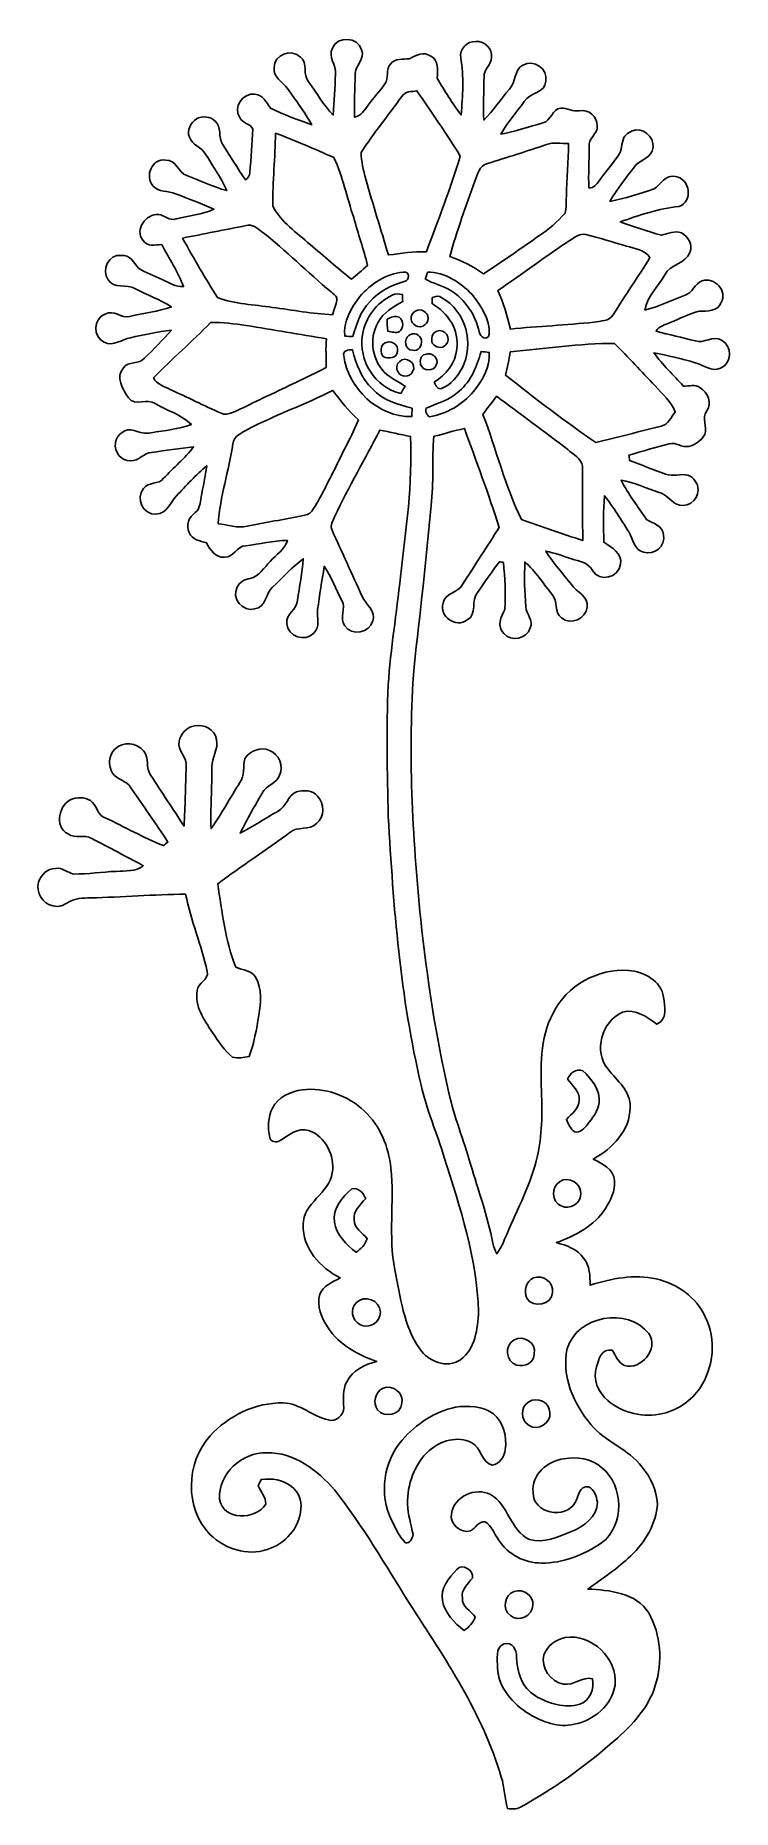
# Model space of a CAD drawing. Header units: centimetres. Extents: x -5.2 to 5.3, y -13.3 to 13.4.
import ezdxf

# ---------------------------------------------------------------- set-up
doc = ezdxf.new("R2010")
doc.units = ezdxf.units.CM
doc.header["$MEASUREMENT"] = 0
doc.layers.add('Camada 1', color=7, linetype='Continuous')

msp = doc.modelspace()

# ---------------------------------------------------------------- linework, layer by layer
at = {"layer": 'Camada 1', "color": 156}
for points, knots in [([(-0.74117, 13.16425), (-0.67274, 13.35369), (-0.35524, 13.33252), (-0.30621, 13.13814), (-0.30621, 13.13814), (-0.24553, 13.00056), (-0.40323, 12.90178), (-0.40111, 12.7702), (-0.40111, 12.7702), (-0.40464, 12.555), (-0.41733, 12.33981), (-0.40886, 12.12461), (-0.40886, 12.12461), (-0.31114, 12.14261), (-0.26212, 12.23398), (-0.2046, 12.30453), (-0.2046, 12.30453), (-0.12452, 12.41354), (-0.03527, 12.51549), (0.04409, 12.62486), (0.04409, 12.62486), (0.11253, 12.71129), (0.05009, 12.84181), (0.12946, 12.92506), (0.12946, 12.92506), (0.19685, 13.01467), (0.31679, 12.9942), (0.41416, 13.00409), (0.41416, 13.00409), (0.51223, 13.05348), (0.63005, 13.11875), (0.73413, 13.04325), (0.73413, 13.04325), (0.85901, 12.9801), (0.83643, 12.82911), (0.83185, 12.7141), (0.83185, 12.7141), (0.93768, 12.5222), (1.05833, 12.33699), (1.18886, 12.1606), (1.18886, 12.1606), (1.21567, 12.44529), (1.23331, 12.73668), (1.18321, 13.01962), (1.18321, 13.01962), (1.16557, 13.1445), (1.28093, 13.27361), (1.40899, 13.26268), (1.40899, 13.26268), (1.54057, 13.2775), (1.66334, 13.15155), (1.64782, 13.02066), (1.64782, 13.02066), (1.64429, 12.91272), (1.52822, 12.84498), (1.53387, 12.73563), (1.53387, 12.73563), (1.53175, 12.51795), (1.51906, 12.30029), (1.53034, 12.08299), (1.53034, 12.08299), (1.67428, 12.22445), (1.78435, 12.39519), (1.91487, 12.5483), (1.91487, 12.5483), (2.01577, 12.65061), (1.97979, 12.83582), (2.11807, 12.90708), (2.11807, 12.90708), (2.27507, 13.00409), (2.49907, 12.8524), (2.46027, 12.6693), (2.46027, 12.6693), (2.45779, 12.48127), (2.21509, 12.49997), (2.13888, 12.36238), (2.13888, 12.36238), (2.02459, 12.19658), (1.88029, 12.05089), (1.78681, 11.87132), (1.78681, 11.87132), (2.00096, 11.91259), (2.20873, 11.98033), (2.41793, 12.0417), (2.41793, 12.0417), (2.54105, 12.06993), (2.55588, 12.24915), (2.68958, 12.26255), (2.68958, 12.26255), (2.78306, 12.26361), (2.86878, 12.20611), (2.96474, 12.22304), (2.96474, 12.22304), (3.10127, 12.25126), (3.23885, 12.13343), (3.23461, 11.99479), (3.23461, 11.99479), (3.24026, 11.87203), (3.09316, 11.80429), (3.11114, 11.67906), (3.11114, 11.67906), (3.11855, 11.47339), (3.09421, 11.26807), (3.10902, 11.06311), (3.10902, 11.06311), (3.18311, 11.05182), (3.22121, 11.12026), (3.26143, 11.16965), (3.26143, 11.16965), (3.35492, 11.2977), (3.45617, 11.41941), (3.54965, 11.54747), (3.54965, 11.54747), (3.61138, 11.62543), (3.59233, 11.73444), (3.63431, 11.82122), (3.63431, 11.82122), (3.67347, 11.88261), (3.74085, 11.9193), (3.8107, 11.93482), (3.8107, 11.93482), (3.97369, 11.95634), (4.12396, 11.7683), (4.05659, 11.6145), (4.05659, 11.6145), (4.00826, 11.49667), (3.85938, 11.48079), (3.7913, 11.37955), (3.7913, 11.37955), (3.66572, 11.20916), (3.52812, 11.04582), (3.42477, 10.86026), (3.42477, 10.86026), (3.65054, 10.90224), (3.86891, 10.97738), (4.08693, 11.04758), (4.08693, 11.04758), (4.18958, 11.11497), (4.25908, 11.27266), (4.40901, 11.23244), (4.40901, 11.23244), (4.63303, 11.20493), (4.67676, 10.8532), (4.45876, 10.7837), (4.45876, 10.7837), (4.15607, 10.75372), (3.86432, 10.6553), (3.57928, 10.55299), (3.57928, 10.55299), (3.78283, 10.4775), (3.99026, 10.41223), (4.1991, 10.35367), (4.1991, 10.35367), (4.29718, 10.36919), (4.39666, 10.4274), (4.49721, 10.38754), (4.49721, 10.38754), (4.60058, 10.33568), (4.67289, 10.20762), (4.6235, 10.09473), (4.6235, 10.09473), (4.56106, 9.92116), (4.32611, 9.91975), (4.24814, 9.75783), (4.24814, 9.75783), (4.15361, 9.57932), (3.97932, 9.43504), (3.9497, 9.22867), (3.9497, 9.22867), (4.15924, 9.27805), (4.35222, 9.37612), (4.55224, 9.45303), (4.55224, 9.45303), (4.66865, 9.48407), (4.69511, 9.62942), (4.80835, 9.66611), (4.80835, 9.66611), (4.98897, 9.73666), (5.19923, 9.51159), (5.09305, 9.34049), (5.09305, 9.34049), (5.04296, 9.20184), (4.88385, 9.21349), (4.76462, 9.21384), (4.76462, 9.21384), (4.61222, 9.17539), (4.47462, 9.09601), (4.32822, 9.04063), (4.32822, 9.04063), (4.25309, 9.00606), (4.16243, 8.98736), (4.11692, 8.91151), (4.11692, 8.91151), (4.3127, 8.85895), (4.5099, 8.81345), (4.70675, 8.7644), (4.70675, 8.7644), (4.83941, 8.71325), (4.97416, 8.86248), (5.1001, 8.77534), (5.1001, 8.77534), (5.2645, 8.69456), (5.25955, 8.42362), (5.08669, 8.35625), (5.08669, 8.35625), (4.95194, 8.29204), (4.82988, 8.40422), (4.705, 8.43773), (4.705, 8.43773), (4.49967, 8.49312), (4.29365, 8.5478), (4.08481, 8.58731), (4.08481, 8.58731), (4.21216, 8.40457), (4.37832, 8.25323), (4.52508, 8.08637), (4.52508, 8.08637), (4.60903, 8.08355), (4.70534, 8.116), (4.77906, 8.06132), (4.77906, 8.06132), (4.88879, 7.98723), (4.96675, 7.83201), (4.8789, 7.71207), (4.8789, 7.71207), (4.80024, 7.60448), (4.88667, 7.4743), (4.84786, 7.35682), (4.84786, 7.35682), (4.79495, 7.26934), (4.70746, 7.2016), (4.60691, 7.18007), (4.60691, 7.18007), (4.50532, 7.15539), (4.41537, 7.24817), (4.31446, 7.21995), (4.31446, 7.21995), (4.11161, 7.16704), (3.91018, 7.10917), (3.71052, 7.04603), (3.71052, 7.04603), (3.71264, 7.02663), (3.71651, 6.98816), (3.71827, 6.96877), (3.71827, 6.96877), (3.89854, 6.89892), (4.07882, 6.82941), (4.26049, 6.76416), (4.26049, 6.76416), (4.36879, 6.71688), (4.48627, 6.77827), (4.59634, 6.74616), (4.59634, 6.74616), (4.68171, 6.70984), (4.75333, 6.62305), (4.74698, 6.52638), (4.74698, 6.52638), (4.75755, 6.3641), (4.55471, 6.23181), (4.41254, 6.31613), (4.41254, 6.31613), (4.32964, 6.37399), (4.26578, 6.46253), (4.16382, 6.48935), (4.16382, 6.48935), (3.97262, 6.54897), (3.78953, 6.63892), (3.59056, 6.67066), (3.59056, 6.67066), (3.7024, 6.4657), (3.83892, 6.2752), (3.97157, 6.08365), (3.97157, 6.08365), (4.06752, 6.02121), (4.21886, 5.99193), (4.22768, 5.85187), (4.22768, 5.85187), (4.2679, 5.68147), (4.08798, 5.53649), (3.92782, 5.59045), (3.92782, 5.59045), (3.78529, 5.62434), (3.77331, 5.79049), (3.70662, 5.89597), (3.70662, 5.89597), (3.59021, 6.07976), (3.47661, 6.26674), (3.34256, 6.4389), (3.34256, 6.4389), (3.3221, 6.20642), (3.32809, 5.97288), (3.33445, 5.7397), (3.33445, 5.7397), (3.44769, 5.66067), (3.61526, 5.57423), (3.58315, 5.40807), (3.58315, 5.40807), (3.56481, 5.207), (3.26036, 5.13257), (3.16159, 5.31459), (3.16159, 5.31459), (3.10127, 5.43453), (2.96298, 5.45287), (2.84797, 5.49168), (2.84797, 5.49168), (2.71921, 5.53084), (2.59291, 5.57954), (2.46097, 5.6067), (2.46097, 5.6067), (2.57245, 5.42642), (2.71814, 5.27156), (2.84585, 5.10292), (2.84585, 5.10292), (2.92522, 4.9918), (3.10515, 4.9276), (3.08044, 4.76496), (3.08044, 4.76496), (3.06563, 4.58611), (2.83457, 4.4898), (2.69804, 4.6034), (2.69804, 4.6034), (2.57844, 4.68524), (2.64759, 4.85634), (2.55588, 4.95545), (2.55588, 4.95545), (2.4204, 5.1188), (2.30823, 5.30401), (2.1477, 5.44442), (2.1477, 5.44442), (2.13606, 5.21935), (2.14277, 4.99321), (2.1611, 4.76885), (2.1611, 4.76885), (2.16887, 4.65983), (2.28141, 4.56352), (2.22566, 4.45169), (2.22566, 4.45169), (2.17699, 4.28483), (1.94027, 4.23403), (1.8302, 4.37091), (1.8302, 4.37091), (1.72332, 4.4725), (1.78647, 4.62455), (1.84784, 4.73145), (1.84784, 4.73145), (1.85666, 4.96569), (1.85242, 5.20417), (1.82386, 5.43736), (1.82386, 5.43736), (1.80903, 5.43984), (1.77906, 5.44442), (1.76423, 5.44688), (1.76423, 5.44688), (1.64818, 5.29766), (1.54763, 5.13679), (1.43686, 4.98333), (1.43686, 4.98333), (1.32997, 4.86726), (1.44039, 4.65912), (1.28057, 4.57376), (1.28057, 4.57376), (1.11724, 4.44324), (0.85548, 4.62526), (0.91968, 4.82211), (0.91968, 4.82211), (0.94014, 4.98403), (1.15005, 4.9724), (1.21214, 5.10611), (1.21214, 5.10611), (1.39347, 5.39255), (1.58184, 5.67443), (1.76072, 5.96229), (1.76072, 5.96229), (1.60338, 6.46394), (1.41817, 6.95607), (1.23825, 7.4496), (1.23825, 7.4496), (1.08479, 7.41469), (0.93451, 7.36847), (0.78176, 7.33178), (0.78176, 7.33178), (0.74894, 6.98605), (0.78351, 6.63751), (0.73942, 6.2925), (0.73942, 6.2925), (0.66957, 5.48145), (0.57221, 4.67323), (0.48401, 3.86396), (0.48401, 3.86396), (0.38488, 2.60068), (0.46036, 1.33103), (0.58313, 0.07196), (0.58313, 0.07196), (0.67944, -0.80186), (0.80503, -1.67428), (1.00646, -2.53083), (1.00646, -2.53083), (1.08691, -2.89736), (1.22977, -3.24555), (1.33173, -3.6061), (1.33173, -3.6061), (1.44638, -3.99979), (1.59137, -4.38608), (1.66546, -4.79036), (1.66546, -4.79036), (1.67815, -4.84611), (1.70249, -4.89832), (1.72578, -4.95087), (1.72578, -4.95087), (1.77341, -4.88314), (1.81292, -4.81012), (1.84326, -4.73321), (1.84326, -4.73321), (2.00554, -4.3434), (2.20768, -3.96769), (2.31598, -3.55706), (2.31598, -3.55706), (2.40276, -3.23778), (2.40875, -2.90371), (2.39747, -2.57527), (2.39747, -2.57527), (2.38583, -2.159), (2.36889, -1.71555), (2.56998, -1.33597), (2.56998, -1.33597), (2.776, -0.92251), (3.2445, -0.65933), (3.70416, -0.69391), (3.70416, -0.69391), (3.93381, -0.71402), (4.19169, -0.84666), (4.23087, -1.09573), (4.23087, -1.09573), (4.24709, -1.23119), (4.28941, -1.43615), (4.12962, -1.50176), (4.12962, -1.50176), (3.97862, -1.397), (3.81212, -1.25942), (3.61456, -1.32257), (3.61456, -1.32257), (3.30059, -1.45555), (3.17429, -1.91169), (3.39548, -2.1784), (3.39548, -2.1784), (3.52953, -2.35162), (3.74332, -2.50647), (3.72568, -2.75132), (3.72568, -2.75132), (3.72957, -3.10127), (3.45934, -3.36832), (3.17358, -3.52777), (3.17358, -3.52777), (3.31045, -3.59516), (3.4752, -3.68053), (3.49462, -3.85127), (3.49462, -3.85127), (3.50626, -4.00227), (3.43429, -4.14725), (3.35597, -4.27214), (3.35597, -4.27214), (3.1884, -4.53178), (2.90405, -4.68383), (2.62042, -4.7833), (2.62042, -4.7833), (2.77354, -4.82247), (2.9337, -4.88244), (3.0293, -5.0165), (3.0293, -5.0165), (3.12349, -5.12938), (3.12807, -5.28319), (3.12596, -5.42325), (3.12596, -5.42325), (3.44452, -5.32165), (3.78777, -5.25356), (4.11973, -5.32977), (4.11973, -5.32977), (4.43159, -5.39996), (4.72157, -5.60387), (4.85668, -5.89879), (4.85668, -5.89879), (5.0225, -6.235), (4.98581, -6.65514), (4.77801, -6.96489), (4.77801, -6.96489), (4.64677, -7.15468), (4.44712, -7.3025), (4.21886, -7.34871), (4.21886, -7.34871), (3.93381, -7.42421), (3.61562, -7.34589), (3.39124, -7.15715), (3.39124, -7.15715), (3.24908, -7.0365), (3.15911, -6.83224), (3.22297, -6.6488), (3.22297, -6.6488), (3.25261, -6.53345), (3.30412, -6.36939), (3.45722, -6.39938), (3.45722, -6.39938), (3.5126, -6.47912), (3.54717, -6.58777), (3.64172, -6.63081), (3.64172, -6.63081), (3.89325, -6.70065), (4.16382, -6.37928), (4.00826, -6.15102), (4.00826, -6.15102), (3.69252, -5.74462), (2.93263, -5.87833), (2.78306, -6.37575), (2.78306, -6.37575), (2.69309, -6.78568), (2.87796, -7.20514), (3.13796, -7.51557), (3.13796, -7.51557), (3.3528, -7.77945), (3.70311, -7.88353), (3.90983, -8.15552), (3.90983, -8.15552), (4.03542, -8.31179), (4.12715, -8.50335), (4.13666, -8.7062), (4.13666, -8.7062), (4.11692, -9.00818), (3.95605, -9.28404), (3.73698, -9.48689), (3.73698, -9.48689), (3.544, -9.68128), (3.30975, -9.82556), (3.09104, -9.98784), (3.09104, -9.98784), (3.41806, -10.00441), (3.81528, -10.04322), (4.00826, -10.34767), (4.00826, -10.34767), (4.19169, -10.67435), (4.21781, -11.08287), (4.10562, -11.43811), (4.10562, -11.43811), (3.99345, -11.80253), (3.71333, -12.07981), (3.42971, -12.32005), (3.42971, -12.32005), (3.01059, -12.67529), (2.5654, -13.00302), (2.08033, -13.26303), (2.08033, -13.26303), (2.02177, -13.30077), (1.95192, -13.29302), (1.88665, -13.28561), (1.88665, -13.28561), (1.84467, -13.13039), (1.8408, -12.9674), (1.79351, -12.8136), (1.79351, -12.8136), (1.51129, -11.86039), (0.95074, -11.02818), (0.41346, -10.20375), (0.41346, -10.20375), (0.05467, -9.62766), (-0.28716, -9.03781), (-0.70696, -8.50299), (-0.70696, -8.50299), (-0.96519, -8.20844), (-1.31621, -7.92551), (-1.72931, -7.94315), (-1.72931, -7.94315), (-2.09868, -7.92232), (-2.46167, -8.26416), (-2.43769, -8.6374), (-2.43769, -8.6374), (-2.38794, -8.96301), (-1.89264, -8.95702), (-1.74342, -8.71255), (-1.74342, -8.71255), (-1.73955, -8.60743), (-1.81963, -8.52664), (-1.85949, -8.43526), (-1.85949, -8.43526), (-1.8482, -8.41269), (-1.82562, -8.36753), (-1.81434, -8.3446), (-1.81434, -8.3446), (-1.65664, -8.3199), (-1.48342, -8.34636), (-1.35607, -8.44797), (-1.35607, -8.44797), (-1.25411, -8.52523), (-1.2012, -8.65786), (-1.21462, -8.78451), (-1.21462, -8.78451), (-1.23542, -9.06814), (-1.45204, -9.31509), (-1.72261, -9.39236), (-1.72261, -9.39236), (-2.0193, -9.49678), (-2.3562, -9.3853), (-2.57562, -9.17222), (-2.57562, -9.17222), (-2.96474, -8.77746), (-2.94428, -8.09025), (-2.5788, -7.68667), (-2.5788, -7.68667), (-2.30363, -7.38046), (-1.89583, -7.18361), (-1.48132, -7.19208), (-1.48132, -7.19208), (-1.22872, -7.19596), (-1.04315, -7.39846), (-0.80362, -7.44784), (-0.80362, -7.44784), (-0.69285, -7.481), (-0.56868, -7.37975), (-0.57221, -7.26546), (-0.57221, -7.26546), (-0.57572, -7.13458), (-0.59443, -6.99523), (-0.52775, -6.87528), (-0.52775, -6.87528), (-0.44272, -6.70065), (-0.2561, -6.61528), (-0.07725, -6.56836), (-0.07725, -6.56836), (-0.35842, -6.4703), (-0.63994, -6.3193), (-0.80715, -6.06424), (-0.80715, -6.06424), (-0.90487, -5.9175), (-0.98531, -5.73439), (-0.9292, -5.55659), (-0.9292, -5.55659), (-0.87488, -5.4296), (-0.738, -5.37457), (-0.62371, -5.31424), (-0.62371, -5.31424), (-0.92463, -5.16008), (-1.19097, -4.87257), (-1.18145, -4.51484), (-1.18145, -4.51484), (-1.18145, -4.18324), (-0.79092, -4.04812), (-0.744, -3.73379), (-0.744, -3.73379), (-0.70343, -3.47839), (-0.84632, -3.18664), (-1.09643, -3.09774), (-1.09643, -3.09774), (-1.26012, -3.05011), (-1.39805, -3.169), (-1.52717, -3.24838), (-1.52717, -3.24838), (-1.57585, -3.2893), (-1.67323, -3.27025), (-1.6838, -3.2018), (-1.6838, -3.2018), (-1.71662, -3.05681), (-1.70885, -2.89772), (-1.64429, -2.7626), (-1.64429, -2.7626), (-1.55787, -2.59785), (-1.37407, -2.51071), (-1.19627, -2.48603), (-1.19627, -2.48603), (-0.85901, -2.44722), (-0.50906, -2.57174), (-0.26387, -2.80458), (-0.26387, -2.80458), (-0.02399, -3.02541), (0.10089, -3.34644), (0.13545, -3.66572), (0.13545, -3.66572), (0.1919, -4.173), (0.09243, -4.68877), (0.19614, -5.19219), (0.19614, -5.19219), (0.27834, -5.59752), (0.3249, -6.0325), (0.56902, -6.38033), (0.56902, -6.38033), (0.69708, -6.57048), (0.9779, -6.6809), (1.18109, -6.54227), (1.18109, -6.54227), (1.4037, -6.37928), (1.43651, -6.07694), (1.45308, -5.82224), (1.45308, -5.82224), (1.42451, -5.02425), (1.17934, -4.25626), (0.93591, -3.50273), (0.93591, -3.50273), (0.82973, -3.13867), (0.67062, -2.79152), (0.59019, -2.41969), (0.59019, -2.41969), (0.27763, -1.09573), (0.1718, 0.26634), (0.09666, 1.62102), (0.09666, 1.62102), (0.07725, 2.27965), (0.0702, 2.93899), (0.09489, 3.59762), (0.09489, 3.59762), (0.13124, 4.14126), (0.22331, 4.67854), (0.27905, 5.2204), (0.27905, 5.2204), (0.3623, 5.92067), (0.46177, 6.62305), (0.4311, 7.33036), (0.4311, 7.33036), (0.27586, 7.35753), (0.12276, 7.39457), (-0.0314, 7.42597), (-0.0314, 7.42597), (-0.24765, 6.98994), (-0.49988, 6.57224), (-0.70626, 6.13127), (-0.70626, 6.13127), (-0.72884, 6.06424), (-0.78634, 5.99122), (-0.74682, 5.9196), (-0.74682, 5.9196), (-0.59689, 5.58835), (-0.44732, 5.25709), (-0.29598, 4.9269), (-0.29598, 4.9269), (-0.24377, 4.80306), (-0.08395, 4.70923), (-0.13723, 4.55682), (-0.13723, 4.55682), (-0.18379, 4.37444), (-0.45332, 4.32611), (-0.55667, 4.48522), (-0.55667, 4.48522), (-0.64805, 4.5988), (-0.52704, 4.74839), (-0.60325, 4.8655), (-0.60325, 4.8655), (-0.68967, 5.03695), (-0.75917, 5.21723), (-0.86395, 5.37845), (-0.86395, 5.37845), (-0.90452, 5.1629), (-0.9331, 4.94488), (-0.96414, 4.72792), (-0.96414, 4.72792), (-0.98142, 4.6115), (-0.92075, 4.46546), (-1.022, 4.37479), (-1.022, 4.37479), (-1.14618, 4.23509), (-1.41922, 4.32293), (-1.42628, 4.51626), (-1.42628, 4.51626), (-1.44921, 4.66407), (-1.26858, 4.72827), (-1.26646, 4.86867), (-1.26646, 4.86867), (-1.23613, 5.07541), (-1.1945, 5.28143), (-1.18075, 5.49063), (-1.18075, 5.49063), (-1.35042, 5.3668), (-1.48802, 5.20593), (-1.64112, 5.06306), (-1.64112, 5.06306), (-1.7519, 4.97099), (-1.73777, 4.75438), (-1.91169, 4.73816), (-1.91169, 4.73816), (-2.08774, 4.69018), (-2.26554, 4.90114), (-2.1717, 5.0627), (-2.1717, 5.0627), (-2.14136, 5.14419), (-2.05846, 5.17947), (-1.97943, 5.19677), (-1.97943, 5.19677), (-1.84221, 5.22534), (-1.77095, 5.36115), (-1.67498, 5.45041), (-1.67498, 5.45041), (-1.58925, 5.55554), (-1.45097, 5.62751), (-1.41817, 5.76721), (-1.41817, 5.76721), (-1.62947, 5.76403), (-1.83549, 5.71005), (-2.0447, 5.68678), (-2.0447, 5.68678), (-2.17945, 5.68501), (-2.22425, 5.50791), (-2.36255, 5.51427), (-2.36255, 5.51427), (-2.49872, 5.50403), (-2.5788, 5.62504), (-2.63172, 5.73156), (-2.63172, 5.73156), (-2.72732, 5.76155), (-2.85715, 5.77427), (-2.89277, 5.88573), (-2.89277, 5.88573), (-2.94922, 5.99439), (-2.89382, 6.11786), (-2.80246, 6.18666), (-2.80246, 6.18666), (-2.72767, 6.23887), (-2.73049, 6.33589), (-2.7111, 6.41597), (-2.7111, 6.41597), (-2.68605, 6.57401), (-2.649, 6.73028), (-2.62854, 6.88903), (-2.62854, 6.88903), (-2.79293, 6.75111), (-2.93652, 6.59058), (-3.08504, 6.43643), (-3.08504, 6.43643), (-3.17923, 6.33801), (-3.22791, 6.16479), (-3.38842, 6.1602), (-3.38842, 6.1602), (-3.5821, 6.1489), (-3.70521, 6.39903), (-3.58069, 6.54578), (-3.58069, 6.54578), (-3.50767, 6.65056), (-3.35244, 6.60152), (-3.27659, 6.70031), (-3.27659, 6.70031), (-3.12949, 6.85977), (-2.95945, 6.9984), (-2.8268, 7.17091), (-2.8268, 7.17091), (-3.03812, 7.15468), (-3.24696, 7.11799), (-3.45651, 7.08942), (-3.45651, 7.08942), (-3.57611, 7.08342), (-3.6509, 6.95571), (-3.77189, 6.96207), (-3.77189, 6.96207), (-3.90983, 6.95537), (-4.02378, 7.09789), (-4.00085, 7.23087), (-4.00085, 7.23087), (-3.98285, 7.35471), (-3.84668, 7.46478), (-3.72075, 7.4189), (-3.72075, 7.4189), (-3.63748, 7.39174), (-3.55141, 7.36423), (-3.46287, 7.38433), (-3.46287, 7.38433), (-3.26073, 7.41961), (-3.05187, 7.43549), (-2.85855, 7.50922), (-2.85855, 7.50922), (-3.00955, 7.6581), (-3.22262, 7.71594), (-3.40184, 7.82284), (-3.40184, 7.82284), (-3.52531, 7.90609), (-3.70063, 7.77768), (-3.80612, 7.90716), (-3.80612, 7.90716), (-3.89078, 8.03627), (-4.00227, 8.22042), (-3.88126, 8.36224), (-3.88126, 8.36224), (-3.80471, 8.46772), (-3.64277, 8.40422), (-3.56305, 8.50335), (-3.56305, 8.50335), (-3.4283, 8.64376), (-3.28648, 8.77746), (-3.15982, 8.92563), (-3.15982, 8.92563), (-3.36761, 8.90516), (-3.57046, 8.85366), (-3.77472, 8.81309), (-3.77472, 8.81309), (-3.90596, 8.7891), (-4.03365, 8.67409), (-4.16913, 8.74571), (-4.16913, 8.74571), (-4.34199, 8.82085), (-4.33175, 9.10343), (-4.15466, 9.16798), (-4.15466, 9.16798), (-4.02836, 9.23995), (-3.91089, 9.09708), (-3.78388, 9.13306), (-3.78388, 9.13306), (-3.57575, 9.18033), (-3.36125, 9.20502), (-3.15877, 9.27593), (-3.15877, 9.27593), (-3.33375, 9.38247), (-3.5246, 9.45832), (-3.70662, 9.55181), (-3.70662, 9.55181), (-3.83117, 9.62589), (-4.02342, 9.53981), (-4.1088, 9.6848), (-4.1088, 9.6848), (-4.21922, 9.82802), (-4.10104, 10.07109), (-3.91337, 10.04992), (-3.91337, 10.04992), (-3.78249, 10.06722), (-3.72356, 9.93916), (-3.65337, 9.85626), (-3.65337, 9.85626), (-3.544, 9.78393), (-3.41629, 9.74548), (-3.29952, 9.68691), (-3.29952, 9.68691), (-3.19617, 9.64177), (-3.09597, 9.57157), (-2.9778, 9.58108), (-2.9778, 9.58108), (-3.06175, 9.80369), (-3.19651, 10.00266), (-3.30446, 10.21432), (-3.30446, 10.21432), (-3.40147, 10.20515), (-3.52565, 10.17516), (-3.58668, 10.27641), (-3.58668, 10.27641), (-3.71934, 10.43939), (-3.54083, 10.67469), (-3.3528, 10.66518), (-3.3528, 10.66518), (-3.26319, 10.64965), (-3.18628, 10.56498), (-3.09068, 10.59885), (-3.09068, 10.59885), (-2.90159, 10.65001), (-2.6998, 10.66058), (-2.5206, 10.74384), (-2.5206, 10.74384), (-2.70898, 10.83098), (-2.90547, 10.89836), (-3.09774, 10.97562), (-3.09774, 10.97562), (-3.20781, 11.02359), (-3.35421, 10.99361), (-3.43675, 11.09591), (-3.43675, 11.09591), (-3.56588, 11.23738), (-3.4491, 11.5122), (-3.2459, 11.48221), (-3.2459, 11.48221), (-3.08434, 11.49138), (-3.06351, 11.28818), (-2.92734, 11.24972), (-2.92734, 11.24972), (-2.72944, 11.17176), (-2.53576, 11.08039), (-2.33009, 11.0243), (-2.33009, 11.0243), (-2.4137, 11.21798), (-2.53787, 11.39013), (-2.64548, 11.57075), (-2.64548, 11.57075), (-2.70474, 11.67765), (-2.85221, 11.70552), (-2.8889, 11.82758), (-2.8889, 11.82758), (-2.93546, 11.92847), (-2.86631, 12.04136), (-2.78518, 12.10098), (-2.78518, 12.10098), (-2.69699, 12.1472), (-2.57457, 12.13979), (-2.5026, 12.06712), (-2.5026, 12.06712), (-2.39888, 11.98033), (-2.46379, 11.82334), (-2.39112, 11.71892), (-2.39112, 11.71892), (-2.27929, 11.539), (-2.16641, 11.35944), (-2.04611, 11.18481), (-2.04611, 11.18481), (-2.0073, 11.21057), (-1.98649, 11.24585), (-1.98296, 11.291), (-1.98296, 11.291), (-1.96108, 11.51043), (-1.95474, 11.73127), (-1.9371, 11.9507), (-1.9371, 11.9507), (-1.97484, 12.03007), (-2.0962, 12.03536), (-2.1343, 12.12144), (-2.1343, 12.12144), (-2.24189, 12.27454), (-2.08562, 12.49785), (-1.90605, 12.4714), (-1.90605, 12.4714), (-1.78647, 12.4647), (-1.73426, 12.34651), (-1.67357, 12.26219), (-1.67357, 12.26219), (-1.47355, 12.16342), (-1.26188, 12.08792), (-1.05197, 12.01278), (-1.05197, 12.01278), (-1.15922, 12.20222), (-1.2908, 12.37721), (-1.41569, 12.55535), (-1.41569, 12.55535), (-1.48836, 12.65837), (-1.64007, 12.72716), (-1.615, 12.87497), (-1.615, 12.87497), (-1.62136, 13.06688), (-1.35183, 13.1646), (-1.22237, 13.02948), (-1.22237, 13.02948), (-1.09996, 12.93741), (-1.19944, 12.76279), (-1.0996, 12.65802), (-1.0996, 12.65802), (-0.97542, 12.49221), (-0.87841, 12.30453), (-0.73096, 12.15743), (-0.73096, 12.15743), (-0.71084, 12.36238), (-0.70801, 12.56841), (-0.69497, 12.77372), (-0.69497, 12.77372), (-0.67451, 12.90884), (-0.81704, 13.03196), (-0.74117, 13.16425)], [0, 0, 0, 0, 0.00383142, 0.00383142, 0.00383142, 0.00383142, 0.00766284, 0.00766284, 0.00766284, 0.00766284, 0.01149425, 0.01149425, 0.01149425, 0.01149425, 0.01532567, 0.01532567, 0.01532567, 0.01532567, 0.01915709, 0.01915709, 0.01915709, 0.01915709, 0.02298851, 0.02298851, 0.02298851, 0.02298851, 0.02681992, 0.02681992, 0.02681992, 0.02681992, 0.03065134, 0.03065134, 0.03065134, 0.03065134, 0.03448276, 0.03448276, 0.03448276, 0.03448276, 0.03831418, 0.03831418, 0.03831418, 0.03831418, 0.04214559, 0.04214559, 0.04214559, 0.04214559, 0.04597701, 0.04597701, 0.04597701, 0.04597701, 0.04980843, 0.04980843, 0.04980843, 0.04980843, 0.05363985, 0.05363985, 0.05363985, 0.05363985, 0.05747126, 0.05747126, 0.05747126, 0.05747126, 0.06130268, 0.06130268, 0.06130268, 0.06130268, 0.0651341, 0.0651341, 0.0651341, 0.0651341, 0.06896552, 0.06896552, 0.06896552, 0.06896552, 0.07279693, 0.07279693, 0.07279693, 0.07279693, 0.07662835, 0.07662835, 0.07662835, 0.07662835, 0.08045977, 0.08045977, 0.08045977, 0.08045977, 0.08429119, 0.08429119, 0.08429119, 0.08429119, 0.08812261, 0.08812261, 0.08812261, 0.08812261, 0.09195402, 0.09195402, 0.09195402, 0.09195402, 0.09578544, 0.09578544, 0.09578544, 0.09578544, 0.09961686, 0.09961686, 0.09961686, 0.09961686, 0.10344828, 0.10344828, 0.10344828, 0.10344828, 0.10727969, 0.10727969, 0.10727969, 0.10727969, 0.11111111, 0.11111111, 0.11111111, 0.11111111, 0.11494253, 0.11494253, 0.11494253, 0.11494253, 0.11877395, 0.11877395, 0.11877395, 0.11877395, 0.12260536, 0.12260536, 0.12260536, 0.12260536, 0.12643678, 0.12643678, 0.12643678, 0.12643678, 0.1302682, 0.1302682, 0.1302682, 0.1302682, 0.13409962, 0.13409962, 0.13409962, 0.13409962, 0.13793103, 0.13793103, 0.13793103, 0.13793103, 0.14176245, 0.14176245, 0.14176245, 0.14176245, 0.14559387, 0.14559387, 0.14559387, 0.14559387, 0.14942529, 0.14942529, 0.14942529, 0.14942529, 0.1532567, 0.1532567, 0.1532567, 0.1532567, 0.15708812, 0.15708812, 0.15708812, 0.15708812, 0.16091954, 0.16091954, 0.16091954, 0.16091954, 0.16475096, 0.16475096, 0.16475096, 0.16475096, 0.16858238, 0.16858238, 0.16858238, 0.16858238, 0.17241379, 0.17241379, 0.17241379, 0.17241379, 0.17624521, 0.17624521, 0.17624521, 0.17624521, 0.18007663, 0.18007663, 0.18007663, 0.18007663, 0.18390805, 0.18390805, 0.18390805, 0.18390805, 0.18773946, 0.18773946, 0.18773946, 0.18773946, 0.19157088, 0.19157088, 0.19157088, 0.19157088, 0.1954023, 0.1954023, 0.1954023, 0.1954023, 0.19923372, 0.19923372, 0.19923372, 0.19923372, 0.20306513, 0.20306513, 0.20306513, 0.20306513, 0.20689655, 0.20689655, 0.20689655, 0.20689655, 0.21072797, 0.21072797, 0.21072797, 0.21072797, 0.21455939, 0.21455939, 0.21455939, 0.21455939, 0.2183908, 0.2183908, 0.2183908, 0.2183908, 0.22222222, 0.22222222, 0.22222222, 0.22222222, 0.22605364, 0.22605364, 0.22605364, 0.22605364, 0.22988506, 0.22988506, 0.22988506, 0.22988506, 0.23371648, 0.23371648, 0.23371648, 0.23371648, 0.23754789, 0.23754789, 0.23754789, 0.23754789, 0.24137931, 0.24137931, 0.24137931, 0.24137931, 0.24521073, 0.24521073, 0.24521073, 0.24521073, 0.24904215, 0.24904215, 0.24904215, 0.24904215, 0.25287356, 0.25287356, 0.25287356, 0.25287356, 0.25670498, 0.25670498, 0.25670498, 0.25670498, 0.2605364, 0.2605364, 0.2605364, 0.2605364, 0.26436782, 0.26436782, 0.26436782, 0.26436782, 0.26819923, 0.26819923, 0.26819923, 0.26819923, 0.27203065, 0.27203065, 0.27203065, 0.27203065, 0.27586207, 0.27586207, 0.27586207, 0.27586207, 0.27969349, 0.27969349, 0.27969349, 0.27969349, 0.2835249, 0.2835249, 0.2835249, 0.2835249, 0.28735632, 0.28735632, 0.28735632, 0.28735632, 0.29118774, 0.29118774, 0.29118774, 0.29118774, 0.29501916, 0.29501916, 0.29501916, 0.29501916, 0.29885057, 0.29885057, 0.29885057, 0.29885057, 0.30268199, 0.30268199, 0.30268199, 0.30268199, 0.30651341, 0.30651341, 0.30651341, 0.30651341, 0.31034483, 0.31034483, 0.31034483, 0.31034483, 0.31417625, 0.31417625, 0.31417625, 0.31417625, 0.31800766, 0.31800766, 0.31800766, 0.31800766, 0.32183908, 0.32183908, 0.32183908, 0.32183908, 0.3256705, 0.3256705, 0.3256705, 0.3256705, 0.32950192, 0.32950192, 0.32950192, 0.32950192, 0.33333333, 0.33333333, 0.33333333, 0.33333333, 0.33716475, 0.33716475, 0.33716475, 0.33716475, 0.34099617, 0.34099617, 0.34099617, 0.34099617, 0.34482759, 0.34482759, 0.34482759, 0.34482759, 0.348659, 0.348659, 0.348659, 0.348659, 0.35249042, 0.35249042, 0.35249042, 0.35249042, 0.35632184, 0.35632184, 0.35632184, 0.35632184, 0.36015326, 0.36015326, 0.36015326, 0.36015326, 0.36398467, 0.36398467, 0.36398467, 0.36398467, 0.36781609, 0.36781609, 0.36781609, 0.36781609, 0.37164751, 0.37164751, 0.37164751, 0.37164751, 0.37547893, 0.37547893, 0.37547893, 0.37547893, 0.37931034, 0.37931034, 0.37931034, 0.37931034, 0.38314176, 0.38314176, 0.38314176, 0.38314176, 0.38697318, 0.38697318, 0.38697318, 0.38697318, 0.3908046, 0.3908046, 0.3908046, 0.3908046, 0.39463602, 0.39463602, 0.39463602, 0.39463602, 0.39846743, 0.39846743, 0.39846743, 0.39846743, 0.40229885, 0.40229885, 0.40229885, 0.40229885, 0.40613027, 0.40613027, 0.40613027, 0.40613027, 0.40996169, 0.40996169, 0.40996169, 0.40996169, 0.4137931, 0.4137931, 0.4137931, 0.4137931, 0.41762452, 0.41762452, 0.41762452, 0.41762452, 0.42145594, 0.42145594, 0.42145594, 0.42145594, 0.42528736, 0.42528736, 0.42528736, 0.42528736, 0.42911877, 0.42911877, 0.42911877, 0.42911877, 0.43295019, 0.43295019, 0.43295019, 0.43295019, 0.43678161, 0.43678161, 0.43678161, 0.43678161, 0.44061303, 0.44061303, 0.44061303, 0.44061303, 0.44444444, 0.44444444, 0.44444444, 0.44444444, 0.44827586, 0.44827586, 0.44827586, 0.44827586, 0.45210728, 0.45210728, 0.45210728, 0.45210728, 0.4559387, 0.4559387, 0.4559387, 0.4559387, 0.45977011, 0.45977011, 0.45977011, 0.45977011, 0.46360153, 0.46360153, 0.46360153, 0.46360153, 0.46743295, 0.46743295, 0.46743295, 0.46743295, 0.47126437, 0.47126437, 0.47126437, 0.47126437, 0.47509579, 0.47509579, 0.47509579, 0.47509579, 0.4789272, 0.4789272, 0.4789272, 0.4789272, 0.48275862, 0.48275862, 0.48275862, 0.48275862, 0.48659004, 0.48659004, 0.48659004, 0.48659004, 0.49042146, 0.49042146, 0.49042146, 0.49042146, 0.49425287, 0.49425287, 0.49425287, 0.49425287, 0.49808429, 0.49808429, 0.49808429, 0.49808429, 0.50191571, 0.50191571, 0.50191571, 0.50191571, 0.50574713, 0.50574713, 0.50574713, 0.50574713, 0.50957854, 0.50957854, 0.50957854, 0.50957854, 0.51340996, 0.51340996, 0.51340996, 0.51340996, 0.51724138, 0.51724138, 0.51724138, 0.51724138, 0.5210728, 0.5210728, 0.5210728, 0.5210728, 0.52490421, 0.52490421, 0.52490421, 0.52490421, 0.52873563, 0.52873563, 0.52873563, 0.52873563, 0.53256705, 0.53256705, 0.53256705, 0.53256705, 0.53639847, 0.53639847, 0.53639847, 0.53639847, 0.54022989, 0.54022989, 0.54022989, 0.54022989, 0.5440613, 0.5440613, 0.5440613, 0.5440613, 0.54789272, 0.54789272, 0.54789272, 0.54789272, 0.55172414, 0.55172414, 0.55172414, 0.55172414, 0.55555556, 0.55555556, 0.55555556, 0.55555556, 0.55938697, 0.55938697, 0.55938697, 0.55938697, 0.56321839, 0.56321839, 0.56321839, 0.56321839, 0.56704981, 0.56704981, 0.56704981, 0.56704981, 0.57088123, 0.57088123, 0.57088123, 0.57088123, 0.57471264, 0.57471264, 0.57471264, 0.57471264, 0.57854406, 0.57854406, 0.57854406, 0.57854406, 0.58237548, 0.58237548, 0.58237548, 0.58237548, 0.5862069, 0.5862069, 0.5862069, 0.5862069, 0.59003831, 0.59003831, 0.59003831, 0.59003831, 0.59386973, 0.59386973, 0.59386973, 0.59386973, 0.59770115, 0.59770115, 0.59770115, 0.59770115, 0.60153257, 0.60153257, 0.60153257, 0.60153257, 0.60536398, 0.60536398, 0.60536398, 0.60536398, 0.6091954, 0.6091954, 0.6091954, 0.6091954, 0.61302682, 0.61302682, 0.61302682, 0.61302682, 0.61685824, 0.61685824, 0.61685824, 0.61685824, 0.62068966, 0.62068966, 0.62068966, 0.62068966, 0.62452107, 0.62452107, 0.62452107, 0.62452107, 0.62835249, 0.62835249, 0.62835249, 0.62835249, 0.63218391, 0.63218391, 0.63218391, 0.63218391, 0.63601533, 0.63601533, 0.63601533, 0.63601533, 0.63984674, 0.63984674, 0.63984674, 0.63984674, 0.64367816, 0.64367816, 0.64367816, 0.64367816, 0.64750958, 0.64750958, 0.64750958, 0.64750958, 0.651341, 0.651341, 0.651341, 0.651341, 0.65517241, 0.65517241, 0.65517241, 0.65517241, 0.65900383, 0.65900383, 0.65900383, 0.65900383, 0.66283525, 0.66283525, 0.66283525, 0.66283525, 0.66666667, 0.66666667, 0.66666667, 0.66666667, 0.67049808, 0.67049808, 0.67049808, 0.67049808, 0.6743295, 0.6743295, 0.6743295, 0.6743295, 0.67816092, 0.67816092, 0.67816092, 0.67816092, 0.68199234, 0.68199234, 0.68199234, 0.68199234, 0.68582375, 0.68582375, 0.68582375, 0.68582375, 0.68965517, 0.68965517, 0.68965517, 0.68965517, 0.69348659, 0.69348659, 0.69348659, 0.69348659, 0.69731801, 0.69731801, 0.69731801, 0.69731801, 0.70114943, 0.70114943, 0.70114943, 0.70114943, 0.70498084, 0.70498084, 0.70498084, 0.70498084, 0.70881226, 0.70881226, 0.70881226, 0.70881226, 0.71264368, 0.71264368, 0.71264368, 0.71264368, 0.7164751, 0.7164751, 0.7164751, 0.7164751, 0.72030651, 0.72030651, 0.72030651, 0.72030651, 0.72413793, 0.72413793, 0.72413793, 0.72413793, 0.72796935, 0.72796935, 0.72796935, 0.72796935, 0.73180077, 0.73180077, 0.73180077, 0.73180077, 0.73563218, 0.73563218, 0.73563218, 0.73563218, 0.7394636, 0.7394636, 0.7394636, 0.7394636, 0.74329502, 0.74329502, 0.74329502, 0.74329502, 0.74712644, 0.74712644, 0.74712644, 0.74712644, 0.75095785, 0.75095785, 0.75095785, 0.75095785, 0.75478927, 0.75478927, 0.75478927, 0.75478927, 0.75862069, 0.75862069, 0.75862069, 0.75862069, 0.76245211, 0.76245211, 0.76245211, 0.76245211, 0.76628352, 0.76628352, 0.76628352, 0.76628352, 0.77011494, 0.77011494, 0.77011494, 0.77011494, 0.77394636, 0.77394636, 0.77394636, 0.77394636, 0.77777778, 0.77777778, 0.77777778, 0.77777778, 0.7816092, 0.7816092, 0.7816092, 0.7816092, 0.78544061, 0.78544061, 0.78544061, 0.78544061, 0.78927203, 0.78927203, 0.78927203, 0.78927203, 0.79310345, 0.79310345, 0.79310345, 0.79310345, 0.79693487, 0.79693487, 0.79693487, 0.79693487, 0.80076628, 0.80076628, 0.80076628, 0.80076628, 0.8045977, 0.8045977, 0.8045977, 0.8045977, 0.80842912, 0.80842912, 0.80842912, 0.80842912, 0.81226054, 0.81226054, 0.81226054, 0.81226054, 0.81609195, 0.81609195, 0.81609195, 0.81609195, 0.81992337, 0.81992337, 0.81992337, 0.81992337, 0.82375479, 0.82375479, 0.82375479, 0.82375479, 0.82758621, 0.82758621, 0.82758621, 0.82758621, 0.83141762, 0.83141762, 0.83141762, 0.83141762, 0.83524904, 0.83524904, 0.83524904, 0.83524904, 0.83908046, 0.83908046, 0.83908046, 0.83908046, 0.84291188, 0.84291188, 0.84291188, 0.84291188, 0.8467433, 0.8467433, 0.8467433, 0.8467433, 0.85057471, 0.85057471, 0.85057471, 0.85057471, 0.85440613, 0.85440613, 0.85440613, 0.85440613, 0.85823755, 0.85823755, 0.85823755, 0.85823755, 0.86206897, 0.86206897, 0.86206897, 0.86206897, 0.86590038, 0.86590038, 0.86590038, 0.86590038, 0.8697318, 0.8697318, 0.8697318, 0.8697318, 0.87356322, 0.87356322, 0.87356322, 0.87356322, 0.87739464, 0.87739464, 0.87739464, 0.87739464, 0.88122605, 0.88122605, 0.88122605, 0.88122605, 0.88505747, 0.88505747, 0.88505747, 0.88505747, 0.88888889, 0.88888889, 0.88888889, 0.88888889, 0.89272031, 0.89272031, 0.89272031, 0.89272031, 0.89655172, 0.89655172, 0.89655172, 0.89655172, 0.90038314, 0.90038314, 0.90038314, 0.90038314, 0.90421456, 0.90421456, 0.90421456, 0.90421456, 0.90804598, 0.90804598, 0.90804598, 0.90804598, 0.91187739, 0.91187739, 0.91187739, 0.91187739, 0.91570881, 0.91570881, 0.91570881, 0.91570881, 0.91954023, 0.91954023, 0.91954023, 0.91954023, 0.92337165, 0.92337165, 0.92337165, 0.92337165, 0.92720307, 0.92720307, 0.92720307, 0.92720307, 0.93103448, 0.93103448, 0.93103448, 0.93103448, 0.9348659, 0.9348659, 0.9348659, 0.9348659, 0.93869732, 0.93869732, 0.93869732, 0.93869732, 0.94252874, 0.94252874, 0.94252874, 0.94252874, 0.94636015, 0.94636015, 0.94636015, 0.94636015, 0.95019157, 0.95019157, 0.95019157, 0.95019157, 0.95402299, 0.95402299, 0.95402299, 0.95402299, 0.95785441, 0.95785441, 0.95785441, 0.95785441, 0.96168582, 0.96168582, 0.96168582, 0.96168582, 0.96551724, 0.96551724, 0.96551724, 0.96551724, 0.96934866, 0.96934866, 0.96934866, 0.96934866, 0.97318008, 0.97318008, 0.97318008, 0.97318008, 0.97701149, 0.97701149, 0.97701149, 0.97701149, 0.98084291, 0.98084291, 0.98084291, 0.98084291, 0.98467433, 0.98467433, 0.98467433, 0.98467433, 0.98850575, 0.98850575, 0.98850575, 0.98850575, 0.99233716, 0.99233716, 0.99233716, 0.99233716, 1, 1, 1, 1]), ([(0.29986, 12.43718), (0.29986, 12.43718), (0.29986, 12.43718), (0.29986, 12.43718), (0.29986, 12.43718), (0.0963, 12.15743), (-0.121, 11.88578), (-0.31221, 11.59756), (-0.31221, 11.59756), (-0.30938, 11.46069), (-0.27622, 11.32593), (-0.24306, 11.19363), (-0.24306, 11.19363), (-0.13263, 10.81405), (-0.01622, 10.43622), (0.09842, 10.05769), (0.09842, 10.05769), (0.28821, 10.07463), (0.47625, 10.11342), (0.66815, 10.10284), (0.66815, 10.10284), (0.84349, 10.58015), (1.03292, 11.05323), (1.17792, 11.54112), (1.17792, 11.54112), (0.97225, 11.8759), (0.74577, 12.19729), (0.52634, 12.5229), (0.52634, 12.5229), (0.44696, 12.50703), (0.34642, 12.51832), (0.29986, 12.43718)], [0, 0, 0, 0, 0.11111111, 0.11111111, 0.11111111, 0.11111111, 0.22222222, 0.22222222, 0.22222222, 0.22222222, 0.33333333, 0.33333333, 0.33333333, 0.33333333, 0.44444444, 0.44444444, 0.44444444, 0.44444444, 0.55555556, 0.55555556, 0.55555556, 0.55555556, 0.66666667, 0.66666667, 0.66666667, 0.66666667, 0.77777778, 0.77777778, 0.77777778, 0.77777778, 1, 1, 1, 1]), ([(-1.59773, 11.88755), (-1.59773, 11.88755), (-1.59773, 11.88755), (-1.59773, 11.88755), (-1.59773, 11.88755), (-1.60019, 11.52277), (-1.64146, 11.15942), (-1.63936, 10.79464), (-1.63936, 10.79464), (-1.51448, 10.54734), (-1.27881, 10.39071), (-1.07667, 10.21221), (-1.07667, 10.21221), (-0.86854, 10.03969), (-0.66852, 9.85731), (-0.45437, 9.69256), (-0.45437, 9.69256), (-0.37287, 9.75888), (-0.29491, 9.82909), (-0.21449, 9.89682), (-0.21449, 9.89682), (-0.27164, 10.14059), (-0.35772, 10.37624), (-0.42333, 10.6179), (-0.42333, 10.6179), (-0.5228, 10.91811), (-0.58632, 11.23279), (-0.72073, 11.5196), (-0.72073, 11.5196), (-1.00965, 11.64907), (-1.30281, 11.77183), (-1.59773, 11.88755)], [0, 0, 0, 0, 0.11111111, 0.11111111, 0.11111111, 0.11111111, 0.22222222, 0.22222222, 0.22222222, 0.22222222, 0.33333333, 0.33333333, 0.33333333, 0.33333333, 0.44444444, 0.44444444, 0.44444444, 0.44444444, 0.55555556, 0.55555556, 0.55555556, 0.55555556, 0.66666667, 0.66666667, 0.66666667, 0.66666667, 0.77777778, 0.77777778, 0.77777778, 0.77777778, 1, 1, 1, 1]), ([(2.47297, 11.71434), (2.47297, 11.71434), (2.47297, 11.71434), (2.47297, 11.71434), (2.47297, 11.71434), (2.1784, 11.6152), (1.88136, 11.52383), (1.58537, 11.42823), (1.58537, 11.42823), (1.46507, 11.40071), (1.43651, 11.26313), (1.39452, 11.16506), (1.39452, 11.16506), (1.26434, 10.78971), (1.1236, 10.41682), (1.01952, 10.03334), (1.01952, 10.03334), (1.19803, 9.96773), (1.37125, 9.88589), (1.52541, 9.77335), (1.52541, 9.77335), (1.8101, 9.95221), (2.07997, 10.1533), (2.35902, 10.34133), (2.35902, 10.34133), (2.50506, 10.43693), (2.63525, 10.55475), (2.75061, 10.68528), (2.75061, 10.68528), (2.77707, 10.76466), (2.76331, 10.85179), (2.77035, 10.93434), (2.77035, 10.93434), (2.76895, 11.19998), (2.80423, 11.46351), (2.80458, 11.7288), (2.80458, 11.7288), (2.6938, 11.73056), (2.57951, 11.75561), (2.47297, 11.71434)], [0, 0, 0, 0, 0.09090909, 0.09090909, 0.09090909, 0.09090909, 0.18181818, 0.18181818, 0.18181818, 0.18181818, 0.27272727, 0.27272727, 0.27272727, 0.27272727, 0.36363636, 0.36363636, 0.36363636, 0.36363636, 0.45454545, 0.45454545, 0.45454545, 0.45454545, 0.54545455, 0.54545455, 0.54545455, 0.54545455, 0.63636364, 0.63636364, 0.63636364, 0.63636364, 0.72727273, 0.72727273, 0.72727273, 0.72727273, 0.81818182, 0.81818182, 0.81818182, 0.81818182, 1, 1, 1, 1]), ([(-2.99473, 10.30957), (-2.99473, 10.30957), (-2.99473, 10.30957), (-2.99473, 10.30957), (-2.99473, 10.30957), (-2.82292, 10.00936), (-2.65465, 9.70562), (-2.46698, 9.41528), (-2.46698, 9.41528), (-2.20415, 9.31403), (-1.91769, 9.31333), (-1.64287, 9.26605), (-1.64287, 9.26605), (-1.34231, 9.23148), (-1.04386, 9.17116), (-0.74117, 9.1574), (-0.74117, 9.1574), (-0.71578, 9.2403), (-0.67944, 9.3218), (-0.6738, 9.40964), (-0.6738, 9.40964), (-0.69532, 9.44774), (-0.7313, 9.4742), (-0.76341, 9.50277), (-0.76341, 9.50277), (-1.11619, 9.79522), (-1.44003, 10.12154), (-1.80021, 10.40553), (-1.80021, 10.40553), (-1.87042, 10.45598), (-1.94522, 10.52794), (-2.03904, 10.49655), (-2.03904, 10.49655), (-2.35795, 10.43516), (-2.67616, 10.3706), (-2.99473, 10.30957)], [0, 0, 0, 0, 0.1, 0.1, 0.1, 0.1, 0.2, 0.2, 0.2, 0.2, 0.3, 0.3, 0.3, 0.3, 0.4, 0.4, 0.4, 0.4, 0.5, 0.5, 0.5, 0.5, 0.6, 0.6, 0.6, 0.6, 0.7, 0.7, 0.7, 0.7, 0.8, 0.8, 0.8, 0.8, 1, 1, 1, 1]), ([(2.83703, 10.28559), (2.83703, 10.28559), (2.83703, 10.28559), (2.83703, 10.28559), (2.83703, 10.28559), (2.4645, 10.0404), (2.10889, 9.77123), (1.74096, 9.51971), (1.74096, 9.51971), (1.82915, 9.33626), (1.88136, 9.13977), (1.9297, 8.94291), (1.9297, 8.94291), (2.34772, 8.98418), (2.76789, 9.00253), (3.18593, 9.04592), (3.18593, 9.04592), (3.284, 9.06921), (3.41629, 9.05439), (3.47132, 9.15775), (3.47132, 9.15775), (3.65478, 9.44421), (3.8481, 9.72502), (4.02483, 10.01606), (4.02483, 10.01606), (3.94794, 10.13882), (3.79694, 10.15012), (3.67171, 10.18998), (3.67171, 10.18998), (3.46638, 10.2429), (3.26707, 10.31769), (3.06, 10.36214), (3.06, 10.36214), (2.97602, 10.38436), (2.90512, 10.32369), (2.83703, 10.28559)], [0, 0, 0, 0, 0.1, 0.1, 0.1, 0.1, 0.2, 0.2, 0.2, 0.2, 0.3, 0.3, 0.3, 0.3, 0.4, 0.4, 0.4, 0.4, 0.5, 0.5, 0.5, 0.5, 0.6, 0.6, 0.6, 0.6, 0.7, 0.7, 0.7, 0.7, 0.8, 0.8, 0.8, 0.8, 1, 1, 1, 1]), ([(-0.33019, 9.43186), (-0.33019, 9.43186), (-0.33019, 9.43186), (-0.33019, 9.43186), (-0.33019, 9.43186), (-0.4579, 9.26218), (-0.58596, 9.05651), (-0.5535, 8.83531), (-0.5535, 8.83531), (-0.51469, 8.8339), (-0.4759, 8.8325), (-0.43709, 8.83143), (-0.43709, 8.83143), (-0.37782, 9.01594), (-0.32315, 9.21173), (-0.18133, 9.35284), (-0.18133, 9.35284), (-0.04833, 9.50877), (0.1397, 9.59908), (0.33338, 9.65517), (0.33338, 9.65517), (0.42298, 9.67457), (0.42262, 9.81321), (0.31891, 9.7991), (0.31891, 9.7991), (0.06456, 9.77652), (-0.16544, 9.62025), (-0.33019, 9.43186)], [0, 0, 0, 0, 0.125, 0.125, 0.125, 0.125, 0.25, 0.25, 0.25, 0.25, 0.375, 0.375, 0.375, 0.375, 0.5, 0.5, 0.5, 0.5, 0.625, 0.625, 0.625, 0.625, 0.75, 0.75, 0.75, 0.75, 1, 1, 1, 1]), ([(0.68615, 9.79875), (0.68615, 9.79875), (0.68615, 9.79875), (0.68615, 9.79875), (0.68615, 9.79875), (0.67734, 9.773), (0.66004, 9.72185), (0.65158, 9.6961), (0.65158, 9.6961), (0.76763, 9.62271), (0.90805, 9.60154), (1.02376, 9.52641), (1.02376, 9.52641), (1.25165, 9.39165), (1.40475, 9.15458), (1.46261, 8.89881), (1.46261, 8.89881), (1.46614, 8.81591), (1.59737, 8.75911), (1.6129, 8.86601), (1.6129, 8.86601), (1.6196, 9.09108), (1.49119, 9.29781), (1.35078, 9.46467), (1.35078, 9.46467), (1.17863, 9.64564), (0.94402, 9.79946), (0.68615, 9.79875)], [0, 0, 0, 0, 0.125, 0.125, 0.125, 0.125, 0.25, 0.25, 0.25, 0.25, 0.375, 0.375, 0.375, 0.375, 0.5, 0.5, 0.5, 0.5, 0.625, 0.625, 0.625, 0.625, 0.75, 0.75, 0.75, 0.75, 1, 1, 1, 1]), ([(0.15451, 9.4495), (0.15451, 9.4495), (0.15451, 9.4495), (0.15451, 9.4495), (0.15451, 9.4495), (-0.07832, 9.34014), (-0.25259, 9.11119), (-0.28999, 8.85613), (-0.28999, 8.85613), (-0.35842, 8.47548), (-0.09877, 8.05709), (0.28504, 7.9763), (0.28504, 7.9763), (0.30056, 8.00311), (0.33197, 8.05744), (0.34748, 8.08425), (0.34748, 8.08425), (0.25964, 8.1474), (0.16016, 8.19291), (0.07549, 8.25994), (0.07549, 8.25994), (-0.14427, 8.44938), (-0.20672, 8.79686), (-0.05362, 9.04627), (-0.05362, 9.04627), (0.02117, 9.19585), (0.17392, 9.27593), (0.31326, 9.3546), (0.31326, 9.3546), (0.31221, 9.38106), (0.31043, 9.43397), (0.30938, 9.46043), (0.30938, 9.46043), (0.25717, 9.47102), (0.20143, 9.48019), (0.15451, 9.4495)], [0, 0, 0, 0, 0.1, 0.1, 0.1, 0.1, 0.2, 0.2, 0.2, 0.2, 0.3, 0.3, 0.3, 0.3, 0.4, 0.4, 0.4, 0.4, 0.5, 0.5, 0.5, 0.5, 0.6, 0.6, 0.6, 0.6, 0.7, 0.7, 0.7, 0.7, 0.8, 0.8, 0.8, 0.8, 1, 1, 1, 1]), ([(0.75776, 9.41634), (0.75776, 9.41634), (0.75776, 9.41634), (0.75776, 9.41634), (0.75776, 9.41634), (0.75671, 9.39376), (0.75423, 9.34861), (0.75318, 9.32602), (0.75318, 9.32602), (0.9906, 9.18809), (1.16804, 8.92668), (1.12394, 8.64305), (1.12394, 8.64305), (1.11266, 8.42539), (0.9532, 8.26417), (0.78668, 8.14422), (0.78668, 8.14422), (0.8068, 8.09307), (0.83889, 8.02286), (0.90735, 8.05391), (0.90735, 8.05391), (1.0414, 8.10965), (1.13805, 8.2296), (1.20402, 8.35518), (1.20402, 8.35518), (1.39488, 8.71748), (1.25906, 9.20962), (0.9024, 9.41422), (0.9024, 9.41422), (0.85865, 9.45409), (0.80573, 9.43186), (0.75776, 9.41634)], [0, 0, 0, 0, 0.11111111, 0.11111111, 0.11111111, 0.11111111, 0.22222222, 0.22222222, 0.22222222, 0.22222222, 0.33333333, 0.33333333, 0.33333333, 0.33333333, 0.44444444, 0.44444444, 0.44444444, 0.44444444, 0.55555556, 0.55555556, 0.55555556, 0.55555556, 0.66666667, 0.66666667, 0.66666667, 0.66666667, 0.77777778, 0.77777778, 0.77777778, 0.77777778, 1, 1, 1, 1]), ([(0.07725, 9.09037), (0.07725, 9.09037), (0.07725, 9.09037), (0.07725, 9.09037), (0.07725, 9.09037), (0.07937, 9.0304), (0.08325, 8.97043), (0.0889, 8.91046), (0.0889, 8.91046), (0.14676, 8.90235), (0.20849, 8.87835), (0.26528, 8.90376), (0.26528, 8.90376), (0.32878, 8.95631), (0.32948, 9.07026), (0.26105, 9.11895), (0.26105, 9.11895), (0.1979, 9.14435), (0.1337, 9.12036), (0.07725, 9.09037)], [0, 0, 0, 0, 0.16666667, 0.16666667, 0.16666667, 0.16666667, 0.33333333, 0.33333333, 0.33333333, 0.33333333, 0.5, 0.5, 0.5, 0.5, 0.66666667, 0.66666667, 0.66666667, 0.66666667, 1, 1, 1, 1]), ([(0.5027, 9.21066), (0.5027, 9.21066), (0.5027, 9.21066), (0.5027, 9.21066), (0.5027, 9.21066), (0.43003, 9.17716), (0.41768, 9.06603), (0.47871, 9.01559), (0.47871, 9.01559), (0.54715, 8.93197), (0.69849, 8.99618), (0.69427, 9.10131), (0.69427, 9.10131), (0.70167, 9.19444), (0.57962, 9.26605), (0.5027, 9.21066)], [0, 0, 0, 0, 0.2, 0.2, 0.2, 0.2, 0.4, 0.4, 0.4, 0.4, 0.6, 0.6, 0.6, 0.6, 1, 1, 1, 1]), ([(-3.42759, 8.2109), (-3.42759, 8.2109), (-3.42759, 8.2109), (-3.42759, 8.2109), (-3.42759, 8.2109), (-3.3803, 8.11212), (-3.27235, 8.07966), (-3.18065, 8.03627), (-3.18065, 8.03627), (-2.92417, 7.91915), (-2.67158, 7.79392), (-2.4144, 7.67785), (-2.4144, 7.67785), (-2.29941, 7.62916), (-2.18722, 7.7223), (-2.08173, 7.7604), (-2.08173, 7.7604), (-1.66828, 7.96643), (-1.24636, 8.1541), (-0.83572, 8.36541), (-0.83572, 8.36541), (-0.83679, 8.50935), (-0.84313, 8.65293), (-0.83361, 8.79651), (-0.83361, 8.79651), (-1.23472, 8.86354), (-1.63547, 8.93197), (-2.03694, 8.99653), (-2.03694, 8.99653), (-2.21333, 9.02405), (-2.39182, 9.04416), (-2.57069, 9.04169), (-2.57069, 9.04169), (-2.84762, 8.75594), (-3.15029, 8.49629), (-3.42759, 8.2109)], [0, 0, 0, 0, 0.1, 0.1, 0.1, 0.1, 0.2, 0.2, 0.2, 0.2, 0.3, 0.3, 0.3, 0.3, 0.4, 0.4, 0.4, 0.4, 0.5, 0.5, 0.5, 0.5, 0.6, 0.6, 0.6, 0.6, 0.7, 0.7, 0.7, 0.7, 0.8, 0.8, 0.8, 0.8, 1, 1, 1, 1]), ([(0.40534, 8.84625), (0.40534, 8.84625), (0.40534, 8.84625), (0.40534, 8.84625), (0.40534, 8.84625), (0.32103, 8.79298), (0.34854, 8.62329), (0.46036, 8.62612), (0.46036, 8.62612), (0.5468, 8.60001), (0.61241, 8.69844), (0.59265, 8.77605), (0.59265, 8.77605), (0.58032, 8.85966), (0.46777, 8.90235), (0.40534, 8.84625)], [0, 0, 0, 0, 0.2, 0.2, 0.2, 0.2, 0.4, 0.4, 0.4, 0.4, 0.6, 0.6, 0.6, 0.6, 1, 1, 1, 1]), ([(0.82549, 8.90905), (0.82549, 8.90905), (0.82549, 8.90905), (0.82549, 8.90905), (0.82549, 8.90905), (0.74541, 8.88823), (0.73978, 8.79862), (0.75671, 8.7316), (0.75671, 8.7316), (0.80715, 8.66986), (0.89992, 8.63458), (0.95885, 8.7062), (0.95885, 8.7062), (1.05833, 8.79298), (0.94333, 8.96443), (0.82549, 8.90905)], [0, 0, 0, 0, 0.2, 0.2, 0.2, 0.2, 0.4, 0.4, 0.4, 0.4, 0.6, 0.6, 0.6, 0.6, 1, 1, 1, 1]), ([(-0.57185, 8.54039), (-0.57185, 8.54039), (-0.57185, 8.54039), (-0.57185, 8.54039), (-0.57185, 8.54039), (-0.50446, 8.05321), (-0.05362, 7.61541), (0.44838, 7.62775), (0.44838, 7.62775), (0.45049, 7.66938), (0.45261, 7.71065), (0.45473, 7.75194), (0.45473, 7.75194), (0.24129, 7.81227), (0.01269, 7.87152), (-0.14181, 8.04262), (-0.14181, 8.04262), (-0.31221, 8.19538), (-0.38099, 8.41903), (-0.44309, 8.63141), (-0.44309, 8.63141), (-0.50058, 8.63564), (-0.59055, 8.62012), (-0.57185, 8.54039)], [0, 0, 0, 0, 0.14285714, 0.14285714, 0.14285714, 0.14285714, 0.28571429, 0.28571429, 0.28571429, 0.28571429, 0.42857143, 0.42857143, 0.42857143, 0.42857143, 0.57142857, 0.57142857, 0.57142857, 0.57142857, 0.71428571, 0.71428571, 0.71428571, 0.71428571, 1, 1, 1, 1]), ([(0.05079, 8.73619), (0.05079, 8.73619), (0.05079, 8.73619), (0.05079, 8.73619), (0.05079, 8.73619), (-0.02892, 8.70302), (-0.02928, 8.58555), (0.0247, 8.52663), (0.0247, 8.52663), (0.09842, 8.49136), (0.23283, 8.50159), (0.23283, 8.60707), (0.23283, 8.60707), (0.26212, 8.70973), (0.13511, 8.78028), (0.05079, 8.73619)], [0, 0, 0, 0, 0.2, 0.2, 0.2, 0.2, 0.4, 0.4, 0.4, 0.4, 0.6, 0.6, 0.6, 0.6, 1, 1, 1, 1]), ([(0.26282, 8.44973), (0.26282, 8.44973), (0.26282, 8.44973), (0.26282, 8.44973), (0.26282, 8.44973), (0.21907, 8.41691), (0.21132, 8.34072), (0.24411, 8.29803), (0.24411, 8.29803), (0.2801, 8.21407), (0.42509, 8.21266), (0.45826, 8.3005), (0.45826, 8.3005), (0.54327, 8.41691), (0.35453, 8.55944), (0.26282, 8.44973)], [0, 0, 0, 0, 0.2, 0.2, 0.2, 0.2, 0.4, 0.4, 0.4, 0.4, 0.6, 0.6, 0.6, 0.6, 1, 1, 1, 1]), ([(0.64876, 8.56085), (0.64876, 8.56085), (0.64876, 8.56085), (0.64876, 8.56085), (0.64876, 8.56085), (0.58173, 8.54957), (0.5669, 8.46807), (0.58208, 8.41233), (0.58208, 8.41233), (0.60959, 8.30791), (0.78281, 8.30086), (0.81774, 8.40457), (0.81774, 8.40457), (0.86676, 8.50511), (0.74719, 8.60495), (0.64876, 8.56085)], [0, 0, 0, 0, 0.2, 0.2, 0.2, 0.2, 0.4, 0.4, 0.4, 0.4, 0.6, 0.6, 0.6, 0.6, 1, 1, 1, 1]), ([(1.49014, 8.60319), (1.49014, 8.60319), (1.49014, 8.60319), (1.49014, 8.60319), (1.49014, 8.60319), (1.42346, 8.38588), (1.34196, 8.16081), (1.16099, 8.01122), (1.16099, 8.01122), (1.02481, 7.87469), (0.83185, 7.83519), (0.66604, 7.75194), (0.66604, 7.75194), (0.64028, 7.69902), (0.68192, 7.66022), (0.71296, 7.62212), (0.71296, 7.62212), (0.97084, 7.66762), (1.21002, 7.8045), (1.37829, 8.00593), (1.37829, 8.00593), (1.51129, 8.17033), (1.6256, 8.37494), (1.61149, 8.59296), (1.61149, 8.59296), (1.57091, 8.59683), (1.53034, 8.60036), (1.49014, 8.60319)], [0, 0, 0, 0, 0.125, 0.125, 0.125, 0.125, 0.25, 0.25, 0.25, 0.25, 0.375, 0.375, 0.375, 0.375, 0.5, 0.5, 0.5, 0.5, 0.625, 0.625, 0.625, 0.625, 0.75, 0.75, 0.75, 0.75, 1, 1, 1, 1]), ([(1.92829, 8.60072), (1.92829, 8.60072), (1.92829, 8.60072), (1.92829, 8.60072), (1.92829, 8.60072), (1.90958, 8.48289), (1.88665, 8.36541), (1.85844, 8.24934), (1.85844, 8.24934), (2.29941, 7.90081), (2.7453, 7.5558), (3.21132, 7.24005), (3.21132, 7.24005), (3.54083, 7.31414), (3.86644, 7.40445), (4.19452, 7.48524), (4.19452, 7.48524), (4.30247, 7.50288), (4.3367, 7.62246), (4.40548, 7.69231), (4.40548, 7.69231), (4.35151, 7.856), (4.21111, 7.9629), (4.10245, 8.08919), (4.10245, 8.08919), (3.89784, 8.30086), (3.70028, 8.51923), (3.49179, 8.72701), (3.49179, 8.72701), (2.96827, 8.72771), (2.44863, 8.65046), (1.92829, 8.60072)], [0, 0, 0, 0, 0.11111111, 0.11111111, 0.11111111, 0.11111111, 0.22222222, 0.22222222, 0.22222222, 0.22222222, 0.33333333, 0.33333333, 0.33333333, 0.33333333, 0.44444444, 0.44444444, 0.44444444, 0.44444444, 0.55555556, 0.55555556, 0.55555556, 0.55555556, 0.66666667, 0.66666667, 0.66666667, 0.66666667, 0.77777778, 0.77777778, 0.77777778, 0.77777778, 1, 1, 1, 1]), ([(-2.00871, 7.43795), (-2.00871, 7.43795), (-2.00871, 7.43795), (-2.00871, 7.43795), (-2.00871, 7.43795), (-2.09797, 7.38046), (-2.22885, 7.34201), (-2.23519, 7.21676), (-2.23519, 7.21676), (-2.30116, 6.81567), (-2.42605, 6.42301), (-2.45957, 6.01768), (-2.45957, 6.01768), (-2.31315, 6.00816), (-2.16923, 5.94289), (-2.02177, 5.98134), (-2.02177, 5.98134), (-1.748, 6.03532), (-1.47319, 6.08329), (-1.19909, 6.13657), (-1.19909, 6.13657), (-1.14757, 6.15138), (-1.08303, 6.15244), (-1.05339, 6.20501), (-1.05339, 6.20501), (-0.90945, 6.41314), (-0.81068, 6.64845), (-0.69144, 6.87139), (-0.69144, 6.87139), (-0.58313, 7.10952), (-0.44838, 7.33565), (-0.35136, 7.57907), (-0.35136, 7.57907), (-0.49847, 7.70924), (-0.62406, 7.85917), (-0.73377, 8.02145), (-0.73377, 8.02145), (-1.15111, 7.81049), (-1.59419, 7.65493), (-2.00871, 7.43795)], [0, 0, 0, 0, 0.09090909, 0.09090909, 0.09090909, 0.09090909, 0.18181818, 0.18181818, 0.18181818, 0.18181818, 0.27272727, 0.27272727, 0.27272727, 0.27272727, 0.36363636, 0.36363636, 0.36363636, 0.36363636, 0.45454545, 0.45454545, 0.45454545, 0.45454545, 0.54545455, 0.54545455, 0.54545455, 0.54545455, 0.63636364, 0.63636364, 0.63636364, 0.63636364, 0.72727273, 0.72727273, 0.72727273, 0.72727273, 0.81818182, 0.81818182, 0.81818182, 0.81818182, 1, 1, 1, 1]), ([(1.51729, 7.65951), (1.51729, 7.65951), (1.51729, 7.65951), (1.51729, 7.65951), (1.51729, 7.65951), (1.71838, 7.13739), (1.84925, 6.58636), (2.09444, 6.08295), (2.09444, 6.08295), (2.39783, 5.96688), (2.70898, 5.86951), (3.01695, 5.76509), (3.01695, 5.76509), (3.01096, 6.13692), (3.01766, 6.50909), (3.01096, 6.88057), (3.01096, 6.88057), (3.00284, 7.00122), (2.86985, 7.05626), (2.79259, 7.13246), (2.79259, 7.13246), (2.44052, 7.40587), (2.07785, 7.6648), (1.72154, 7.93221), (1.72154, 7.93221), (1.65311, 7.84153), (1.58255, 7.75229), (1.51729, 7.65951)], [0, 0, 0, 0, 0.125, 0.125, 0.125, 0.125, 0.25, 0.25, 0.25, 0.25, 0.375, 0.375, 0.375, 0.375, 0.5, 0.5, 0.5, 0.5, 0.625, 0.625, 0.625, 0.625, 0.75, 0.75, 0.75, 0.75, 1, 1, 1, 1]), ([(-3.04553, 2.74954), (-3.01871, 2.86173), (-2.92946, 2.96474), (-2.81128, 2.98202), (-2.81128, 2.98202), (-2.67053, 3.01166), (-2.50825, 2.92381), (-2.48214, 2.77636), (-2.48214, 2.77636), (-2.44827, 2.63102), (-2.55905, 2.50437), (-2.55057, 2.35937), (-2.55057, 2.35937), (-2.55269, 2.05246), (-2.57315, 1.74519), (-2.5647, 1.43791), (-2.5647, 1.43791), (-2.40347, 1.6577), (-2.27929, 1.90146), (-2.13077, 2.12972), (-2.13077, 2.12972), (-2.0521, 2.23378), (-2.09161, 2.36889), (-2.05705, 2.48603), (-2.05705, 2.48603), (-1.98508, 2.60914), (-1.81892, 2.67229), (-1.68627, 2.61126), (-1.68627, 2.61126), (-1.54905, 2.55551), (-1.46297, 2.37559), (-1.53634, 2.23979), (-1.53634, 2.23979), (-1.57902, 2.11137), (-1.73918, 2.08845), (-1.79775, 1.97061), (-1.79775, 1.97061), (-1.91028, 1.77165), (-2.02776, 1.5748), (-2.1276, 1.36913), (-2.1276, 1.36913), (-1.93216, 1.46861), (-1.74907, 1.59032), (-1.55857, 1.69932), (-1.55857, 1.69932), (-1.42945, 1.7593), (-1.41781, 1.9364), (-1.28235, 1.9879), (-1.28235, 1.9879), (-1.17756, 2.02211), (-1.04245, 2.01471), (-0.96697, 1.92439), (-0.96697, 1.92439), (-0.85372, 1.81856), (-0.86006, 1.61079), (-0.98142, 1.5127), (-0.98142, 1.5127), (-1.08691, 1.39982), (-1.26753, 1.48025), (-1.37936, 1.37795), (-1.37936, 1.37795), (-1.73813, 1.11794), (-2.10784, 0.87312), (-2.46379, 0.60888), (-2.46379, 0.60888), (-2.4003, 0.18625), (-2.35303, -0.24553), (-2.19499, -0.64628), (-2.19499, -0.64628), (-2.09196, -0.68862), (-1.95155, -0.68896), (-1.89335, -0.7994), (-1.89335, -0.7994), (-1.7967, -0.9726), (-1.81926, -1.18004), (-1.84679, -1.36842), (-1.84679, -1.36842), (-1.88241, -1.57762), (-1.91769, -1.78929), (-1.99354, -1.98861), (-1.99354, -1.98861), (-2.07503, -1.99955), (-2.16041, -2.01965), (-2.24119, -1.99495), (-2.24119, -1.99495), (-2.36926, -1.89759), (-2.45145, -1.75436), (-2.54423, -1.6256), (-2.54423, -1.6256), (-2.667, -1.43898), (-2.81305, -1.23189), (-2.77424, -0.99589), (-2.77424, -0.99589), (-2.76436, -0.87911), (-2.59221, -0.83431), (-2.62254, -0.71049), (-2.62254, -0.71049), (-2.70756, -0.3175), (-2.86561, 0.05644), (-2.94604, 0.45084), (-2.94604, 0.45084), (-3.42299, 0.44979), (-3.89854, 0.40464), (-4.37515, 0.39758), (-4.37515, 0.39758), (-4.48627, 0.39051), (-4.60691, 0.39511), (-4.70358, 0.3309), (-4.70358, 0.3309), (-4.77343, 0.29104), (-4.85386, 0.25047), (-4.93572, 0.27657), (-4.93572, 0.27657), (-5.0941, 0.3002), (-5.2003, 0.48083), (-5.15513, 0.63183), (-5.15513, 0.63183), (-5.11844, 0.74117), (-5.02002, 0.8375), (-4.89937, 0.8396), (-4.89937, 0.8396), (-4.79707, 0.85514), (-4.71805, 0.77223), (-4.6228, 0.75494), (-4.6228, 0.75494), (-4.41042, 0.75106), (-4.20017, 0.78916), (-3.98814, 0.79375), (-3.98814, 0.79375), (-3.85022, 0.80151), (-3.69887, 0.7888), (-3.58315, 0.87911), (-3.58315, 0.87911), (-3.83821, 1.02129), (-4.09928, 1.15147), (-4.3568, 1.28869), (-4.3568, 1.28869), (-4.46475, 1.35678), (-4.60587, 1.27669), (-4.71028, 1.35678), (-4.71028, 1.35678), (-4.93041, 1.46578), (-4.84786, 1.81222), (-4.64185, 1.88595), (-4.64185, 1.88595), (-4.54271, 1.90853), (-4.41888, 1.91169), (-4.3441, 1.83056), (-4.3441, 1.83056), (-4.27567, 1.75648), (-4.26049, 1.63335), (-4.15325, 1.59914), (-4.15325, 1.59914), (-3.86115, 1.46332), (-3.58034, 1.29928), (-3.28012, 1.18285), (-3.28012, 1.18285), (-3.26319, 1.19556), (-3.22932, 1.22096), (-3.21239, 1.23367), (-3.21239, 1.23367), (-3.38737, 1.51341), (-3.58457, 1.77906), (-3.76943, 2.0521), (-3.76943, 2.0521), (-3.8301, 2.1611), (-3.97581, 2.16853), (-4.04424, 2.26942), (-4.04424, 2.26942), (-4.11339, 2.37912), (-4.10632, 2.54), (-4.00719, 2.63031), (-4.00719, 2.63031), (-3.89361, 2.75132), (-3.67205, 2.73368), (-3.57611, 2.59891), (-3.57611, 2.59891), (-3.48684, 2.49872), (-3.55282, 2.34597), (-3.47203, 2.24189), (-3.47203, 2.24189), (-3.30658, 1.98542), (-3.13584, 1.73214), (-2.97074, 1.4753), (-2.97074, 1.4753), (-2.95346, 1.772), (-2.94852, 2.06903), (-2.93758, 2.36607), (-2.93758, 2.36607), (-2.91641, 2.50859), (-3.07516, 2.60597), (-3.04553, 2.74954)], [0, 0, 0, 0, 0.02040816, 0.02040816, 0.02040816, 0.02040816, 0.04081633, 0.04081633, 0.04081633, 0.04081633, 0.06122449, 0.06122449, 0.06122449, 0.06122449, 0.08163265, 0.08163265, 0.08163265, 0.08163265, 0.10204082, 0.10204082, 0.10204082, 0.10204082, 0.12244898, 0.12244898, 0.12244898, 0.12244898, 0.14285714, 0.14285714, 0.14285714, 0.14285714, 0.16326531, 0.16326531, 0.16326531, 0.16326531, 0.18367347, 0.18367347, 0.18367347, 0.18367347, 0.20408163, 0.20408163, 0.20408163, 0.20408163, 0.2244898, 0.2244898, 0.2244898, 0.2244898, 0.24489796, 0.24489796, 0.24489796, 0.24489796, 0.26530612, 0.26530612, 0.26530612, 0.26530612, 0.28571429, 0.28571429, 0.28571429, 0.28571429, 0.30612245, 0.30612245, 0.30612245, 0.30612245, 0.32653061, 0.32653061, 0.32653061, 0.32653061, 0.34693878, 0.34693878, 0.34693878, 0.34693878, 0.36734694, 0.36734694, 0.36734694, 0.36734694, 0.3877551, 0.3877551, 0.3877551, 0.3877551, 0.40816327, 0.40816327, 0.40816327, 0.40816327, 0.42857143, 0.42857143, 0.42857143, 0.42857143, 0.44897959, 0.44897959, 0.44897959, 0.44897959, 0.46938776, 0.46938776, 0.46938776, 0.46938776, 0.48979592, 0.48979592, 0.48979592, 0.48979592, 0.51020408, 0.51020408, 0.51020408, 0.51020408, 0.53061224, 0.53061224, 0.53061224, 0.53061224, 0.55102041, 0.55102041, 0.55102041, 0.55102041, 0.57142857, 0.57142857, 0.57142857, 0.57142857, 0.59183673, 0.59183673, 0.59183673, 0.59183673, 0.6122449, 0.6122449, 0.6122449, 0.6122449, 0.63265306, 0.63265306, 0.63265306, 0.63265306, 0.65306122, 0.65306122, 0.65306122, 0.65306122, 0.67346939, 0.67346939, 0.67346939, 0.67346939, 0.69387755, 0.69387755, 0.69387755, 0.69387755, 0.71428571, 0.71428571, 0.71428571, 0.71428571, 0.73469388, 0.73469388, 0.73469388, 0.73469388, 0.75510204, 0.75510204, 0.75510204, 0.75510204, 0.7755102, 0.7755102, 0.7755102, 0.7755102, 0.79591837, 0.79591837, 0.79591837, 0.79591837, 0.81632653, 0.81632653, 0.81632653, 0.81632653, 0.83673469, 0.83673469, 0.83673469, 0.83673469, 0.85714286, 0.85714286, 0.85714286, 0.85714286, 0.87755102, 0.87755102, 0.87755102, 0.87755102, 0.89795918, 0.89795918, 0.89795918, 0.89795918, 0.91836735, 0.91836735, 0.91836735, 0.91836735, 0.93877551, 0.93877551, 0.93877551, 0.93877551, 0.95918367, 0.95918367, 0.95918367, 0.95918367, 1, 1, 1, 1]), ([(2.7887, -2.32833), (2.7887, -2.32833), (2.7887, -2.32833), (2.7887, -2.32833), (2.7887, -2.32833), (2.85891, -2.42429), (2.97885, -2.51037), (2.96192, -2.64442), (2.96192, -2.64442), (2.96545, -2.77247), (2.84551, -2.84551), (2.77176, -2.93263), (2.77176, -2.93263), (2.80141, -3.00143), (2.82928, -3.07798), (2.8963, -3.12032), (2.8963, -3.12032), (2.97885, -3.13972), (3.036, -3.0667), (3.08363, -3.01166), (3.08363, -3.01166), (3.15982, -2.91324), (3.24908, -2.81128), (3.26036, -2.68145), (3.26036, -2.68145), (3.28541, -2.48849), (3.14854, -2.32375), (3.0159, -2.20132), (3.0159, -2.20132), (2.91324, -2.16217), (2.82504, -2.2366), (2.7887, -2.32833)], [0, 0, 0, 0, 0.11111111, 0.11111111, 0.11111111, 0.11111111, 0.22222222, 0.22222222, 0.22222222, 0.22222222, 0.33333333, 0.33333333, 0.33333333, 0.33333333, 0.44444444, 0.44444444, 0.44444444, 0.44444444, 0.55555556, 0.55555556, 0.55555556, 0.55555556, 0.66666667, 0.66666667, 0.66666667, 0.66666667, 0.77777778, 0.77777778, 0.77777778, 0.77777778, 1, 1, 1, 1]), ([(-0.71261, -4.47781), (-0.71261, -4.47781), (-0.71261, -4.47781), (-0.71261, -4.47781), (-0.71261, -4.47781), (-0.6805, -4.6676), (-0.53374, -4.81436), (-0.38805, -4.92901), (-0.38805, -4.92901), (-0.31043, -4.88102), (-0.25576, -4.80871), (-0.21872, -4.72687), (-0.21872, -4.72687), (-0.2868, -4.63444), (-0.41768, -4.57164), (-0.41697, -4.44287), (-0.41697, -4.44287), (-0.43568, -4.30742), (-0.32173, -4.21428), (-0.24306, -4.12255), (-0.24306, -4.12255), (-0.27939, -4.04035), (-0.3496, -3.94757), (-0.45225, -3.97615), (-0.45225, -3.97615), (-0.59689, -4.09892), (-0.74295, -4.27389), (-0.71261, -4.47781)], [0, 0, 0, 0, 0.125, 0.125, 0.125, 0.125, 0.25, 0.25, 0.25, 0.25, 0.375, 0.375, 0.375, 0.375, 0.5, 0.5, 0.5, 0.5, 0.625, 0.625, 0.625, 0.625, 0.75, 0.75, 0.75, 0.75, 1, 1, 1, 1]), ([(2.6677, -3.86749), (2.6677, -3.86749), (2.6677, -3.86749), (2.6677, -3.86749), (2.6677, -3.86749), (2.53646, -3.94299), (2.54881, -4.17547), (2.69239, -4.23228), (2.69239, -4.23228), (2.81727, -4.29506), (2.98732, -4.20088), (2.9852, -4.05659), (2.9852, -4.05659), (3.00389, -3.89536), (2.8007, -3.77472), (2.6677, -3.86749)], [0, 0, 0, 0, 0.2, 0.2, 0.2, 0.2, 0.4, 0.4, 0.4, 0.4, 0.6, 0.6, 0.6, 0.6, 1, 1, 1, 1]), ([(2.27858, -5.31318), (2.27858, -5.31318), (2.27858, -5.31318), (2.27858, -5.31318), (2.27858, -5.31318), (2.15688, -5.36222), (2.13147, -5.50721), (2.17557, -5.61903), (2.17557, -5.61903), (2.26976, -5.77532), (2.55235, -5.72099), (2.56258, -5.5312), (2.56258, -5.5312), (2.58938, -5.37774), (2.41687, -5.26167), (2.27858, -5.31318)], [0, 0, 0, 0, 0.2, 0.2, 0.2, 0.2, 0.4, 0.4, 0.4, 0.4, 0.6, 0.6, 0.6, 0.6, 1, 1, 1, 1]), ([(-0.3376, -5.65221), (-0.3376, -5.65221), (-0.3376, -5.65221), (-0.3376, -5.65221), (-0.3376, -5.65221), (-0.45826, -5.70971), (-0.4759, -5.89845), (-0.37324, -5.9824), (-0.37324, -5.9824), (-0.26704, -6.09177), (-0.06561, -6.03144), (-0.03104, -5.88468), (-0.03104, -5.88468), (0.02504, -5.71605), (-0.18908, -5.55907), (-0.3376, -5.65221)], [0, 0, 0, 0, 0.2, 0.2, 0.2, 0.2, 0.4, 0.4, 0.4, 0.4, 0.6, 0.6, 0.6, 0.6, 1, 1, 1, 1]), ([(1.9879, -6.24451), (1.9879, -6.24451), (1.9879, -6.24451), (1.9879, -6.24451), (1.9879, -6.24451), (1.83479, -6.32566), (1.85844, -6.57331), (2.02352, -6.62269), (2.02352, -6.62269), (2.13959, -6.66043), (2.2941, -6.58777), (2.28847, -6.4523), (2.28847, -6.4523), (2.32516, -6.28896), (2.12583, -6.16374), (1.9879, -6.24451)], [0, 0, 0, 0, 0.2, 0.2, 0.2, 0.2, 0.4, 0.4, 0.4, 0.4, 0.6, 0.6, 0.6, 0.6, 1, 1, 1, 1]), ([(0.01939, -6.96982), (0.01939, -6.96982), (0.01939, -6.96982), (0.01939, -6.96982), (0.01939, -6.96982), (-0.10583, -7.02344), (-0.14005, -7.18996), (-0.0649, -7.29614), (-0.0649, -7.29614), (0.03844, -7.42456), (0.28857, -7.37093), (0.30056, -7.19632), (0.30056, -7.19632), (0.33338, -7.03896), (0.16298, -6.91444), (0.01939, -6.96982)], [0, 0, 0, 0, 0.2, 0.2, 0.2, 0.2, 0.4, 0.4, 0.4, 0.4, 0.6, 0.6, 0.6, 0.6, 1, 1, 1, 1]), ([(2.20661, -7.17727), (2.20661, -7.17727), (2.20661, -7.17727), (2.20661, -7.17727), (2.20661, -7.17727), (2.07468, -7.24322), (2.07892, -7.46407), (2.21051, -7.52934), (2.21051, -7.52934), (2.34032, -7.62246), (2.54316, -7.49229), (2.52165, -7.33743), (2.52165, -7.33743), (2.52341, -7.18679), (2.32762, -7.08659), (2.20661, -7.17727)], [0, 0, 0, 0, 0.2, 0.2, 0.2, 0.2, 0.4, 0.4, 0.4, 0.4, 0.6, 0.6, 0.6, 0.6, 1, 1, 1, 1]), ([(1.10701, -7.25523), (1.10701, -7.25523), (1.10701, -7.25523), (1.10701, -7.25523), (1.10701, -7.25523), (0.79199, -7.31767), (0.51505, -7.51134), (0.30551, -7.74912), (0.30551, -7.74912), (0.02292, -8.07332), (-0.0448, -8.56896), (0.14676, -8.95456), (0.14676, -8.95456), (0.20708, -9.07097), (0.25576, -9.19973), (0.35243, -9.29252), (0.35243, -9.29252), (0.4265, -9.30627), (0.45685, -9.22867), (0.46918, -9.1701), (0.46918, -9.1701), (0.43921, -9.01876), (0.39017, -8.87024), (0.38381, -8.71502), (0.38381, -8.71502), (0.38028, -8.41798), (0.48753, -8.11035), (0.71049, -7.90751), (0.71049, -7.90751), (0.88018, -7.7604), (1.13875, -7.67891), (1.34866, -7.78898), (1.34866, -7.78898), (1.4926, -7.86448), (1.49224, -8.08355), (1.65805, -8.12835), (1.65805, -8.12835), (1.77236, -8.11001), (1.83832, -7.99923), (1.85349, -7.89305), (1.85349, -7.89305), (1.87959, -7.70008), (1.83161, -7.48135), (1.67498, -7.35365), (1.67498, -7.35365), (1.51236, -7.2344), (1.29892, -7.23159), (1.10701, -7.25523)], [0, 0, 0, 0, 0.07692308, 0.07692308, 0.07692308, 0.07692308, 0.15384615, 0.15384615, 0.15384615, 0.15384615, 0.23076923, 0.23076923, 0.23076923, 0.23076923, 0.30769231, 0.30769231, 0.30769231, 0.30769231, 0.38461538, 0.38461538, 0.38461538, 0.38461538, 0.46153846, 0.46153846, 0.46153846, 0.46153846, 0.53846154, 0.53846154, 0.53846154, 0.53846154, 0.61538462, 0.61538462, 0.61538462, 0.61538462, 0.69230769, 0.69230769, 0.69230769, 0.69230769, 0.76923077, 0.76923077, 0.76923077, 0.76923077, 0.84615385, 0.84615385, 0.84615385, 0.84615385, 1, 1, 1, 1]), ([(2.73156, -8.02993), (2.73156, -8.02993), (2.73156, -8.02993), (2.73156, -8.02993), (2.73156, -8.02993), (2.48778, -8.0645), (2.24048, -8.2691), (2.27117, -8.53546), (2.27117, -8.53546), (2.25848, -8.85367), (2.75943, -8.94927), (2.9023, -8.6861), (2.9023, -8.6861), (2.95521, -8.59508), (2.96121, -8.43597), (3.10303, -8.45078), (3.10303, -8.45078), (3.18876, -8.491), (3.22367, -8.59367), (3.23532, -8.6815), (3.23532, -8.6815), (3.2399, -8.9041), (3.02823, -9.04239), (2.84902, -9.12529), (2.84902, -9.12529), (2.65112, -9.20467), (2.43204, -9.30663), (2.2158, -9.24524), (2.2158, -9.24524), (1.9297, -9.10624), (1.90146, -8.72172), (1.63018, -8.56721), (1.63018, -8.56721), (1.40441, -8.44902), (1.08091, -8.60036), (1.04386, -8.85647), (1.04386, -8.85647), (1.01881, -9.00923), (1.18215, -9.15952), (1.33208, -9.11294), (1.33208, -9.11294), (1.40582, -9.06921), (1.45486, -8.96725), (1.55187, -8.97748), (1.55187, -8.97748), (1.64853, -9.04168), (1.68804, -9.15846), (1.75365, -9.25018), (1.75365, -9.25018), (1.88806, -9.46962), (2.14347, -9.59731), (2.39783, -9.59838), (2.39783, -9.59838), (2.72097, -9.60049), (3.03564, -9.47666), (3.29917, -9.29534), (3.29917, -9.29534), (3.64878, -9.0297), (3.63607, -8.43738), (3.30129, -8.16468), (3.30129, -8.16468), (3.14783, -8.02781), (2.9284, -7.99782), (2.73156, -8.02993)], [0, 0, 0, 0, 0.05882353, 0.05882353, 0.05882353, 0.05882353, 0.11764706, 0.11764706, 0.11764706, 0.11764706, 0.17647059, 0.17647059, 0.17647059, 0.17647059, 0.23529412, 0.23529412, 0.23529412, 0.23529412, 0.29411765, 0.29411765, 0.29411765, 0.29411765, 0.35294118, 0.35294118, 0.35294118, 0.35294118, 0.41176471, 0.41176471, 0.41176471, 0.41176471, 0.47058824, 0.47058824, 0.47058824, 0.47058824, 0.52941176, 0.52941176, 0.52941176, 0.52941176, 0.58823529, 0.58823529, 0.58823529, 0.58823529, 0.64705882, 0.64705882, 0.64705882, 0.64705882, 0.70588235, 0.70588235, 0.70588235, 0.70588235, 0.76470588, 0.76470588, 0.76470588, 0.76470588, 0.82352941, 0.82352941, 0.82352941, 0.82352941, 0.88235294, 0.88235294, 0.88235294, 0.88235294, 1, 1, 1, 1]), ([(1.12606, -9.69573), (1.12606, -9.69573), (1.12606, -9.69573), (1.12606, -9.69573), (1.12606, -9.69573), (1.00365, -9.81709), (0.87877, -9.97725), (0.90805, -10.16105), (0.90805, -10.16105), (0.94297, -10.35015), (1.08866, -10.49655), (1.23506, -10.61084), (1.23506, -10.61084), (1.31127, -10.56075), (1.37018, -10.4909), (1.40299, -10.40589), (1.40299, -10.40589), (1.33385, -10.31558), (1.19873, -10.25418), (1.20931, -10.12331), (1.20931, -10.12331), (1.18463, -9.99596), (1.29292, -9.9134), (1.35995, -9.8231), (1.35995, -9.8231), (1.38923, -9.71196), (1.20297, -9.59061), (1.12606, -9.69573)], [0, 0, 0, 0, 0.125, 0.125, 0.125, 0.125, 0.25, 0.25, 0.25, 0.25, 0.375, 0.375, 0.375, 0.375, 0.5, 0.5, 0.5, 0.5, 0.625, 0.625, 0.625, 0.625, 0.75, 0.75, 0.75, 0.75, 1, 1, 1, 1]), ([(1.98861, -10.027), (1.98861, -10.027), (1.98861, -10.027), (1.98861, -10.027), (1.98861, -10.027), (1.83938, -10.07533), (1.79951, -10.29053), (1.92899, -10.38401), (1.92899, -10.38401), (2.05069, -10.49689), (2.26589, -10.39071), (2.2673, -10.2302), (2.2673, -10.2302), (2.28035, -10.08661), (2.12054, -9.97338), (1.98861, -10.027)], [0, 0, 0, 0, 0.2, 0.2, 0.2, 0.2, 0.4, 0.4, 0.4, 0.4, 0.6, 0.6, 0.6, 0.6, 1, 1, 1, 1]), ([(2.43275, -10.97738), (2.43275, -10.97738), (2.43275, -10.97738), (2.43275, -10.97738), (2.43275, -10.97738), (2.37949, -11.1707), (2.53612, -11.38166), (2.72732, -11.41589), (2.72732, -11.41589), (2.8829, -11.44658), (3.00567, -11.297), (3.16194, -11.33581), (3.16194, -11.33581), (3.19017, -11.48608), (3.12949, -11.66529), (2.97461, -11.71787), (2.97461, -11.71787), (2.74813, -11.78453), (2.50367, -11.70798), (2.3054, -11.5944), (2.3054, -11.5944), (2.10326, -11.4755), (2.02706, -11.22997), (2.02211, -11.00807), (2.02211, -11.00807), (2.02247, -10.90507), (1.95896, -10.77419), (1.83585, -10.80981), (1.83585, -10.80981), (1.69438, -10.86767), (1.73813, -11.05005), (1.73708, -11.1707), (1.73708, -11.1707), (1.74519, -11.47268), (1.96673, -11.71434), (2.21085, -11.86532), (2.21085, -11.86532), (2.41123, -11.98279), (2.65041, -12.07664), (2.88571, -12.02055), (2.88571, -12.02055), (3.17712, -11.96269), (3.45827, -11.73797), (3.50061, -11.43105), (3.50061, -11.43105), (3.54471, -11.03417), (3.14749, -10.65564), (2.75307, -10.71597), (2.75307, -10.71597), (2.61231, -10.74173), (2.48355, -10.84297), (2.43275, -10.97738)], [0, 0, 0, 0, 0.07142857, 0.07142857, 0.07142857, 0.07142857, 0.14285714, 0.14285714, 0.14285714, 0.14285714, 0.21428571, 0.21428571, 0.21428571, 0.21428571, 0.28571429, 0.28571429, 0.28571429, 0.28571429, 0.35714286, 0.35714286, 0.35714286, 0.35714286, 0.42857143, 0.42857143, 0.42857143, 0.42857143, 0.5, 0.5, 0.5, 0.5, 0.57142857, 0.57142857, 0.57142857, 0.57142857, 0.64285714, 0.64285714, 0.64285714, 0.64285714, 0.71428571, 0.71428571, 0.71428571, 0.71428571, 0.78571429, 0.78571429, 0.78571429, 0.78571429, 0.85714286, 0.85714286, 0.85714286, 0.85714286, 1, 1, 1, 1])]:
    msp.add_open_spline(points, degree=3, knots=knots, dxfattribs=at)

doc.saveas('drawing.dxf')
